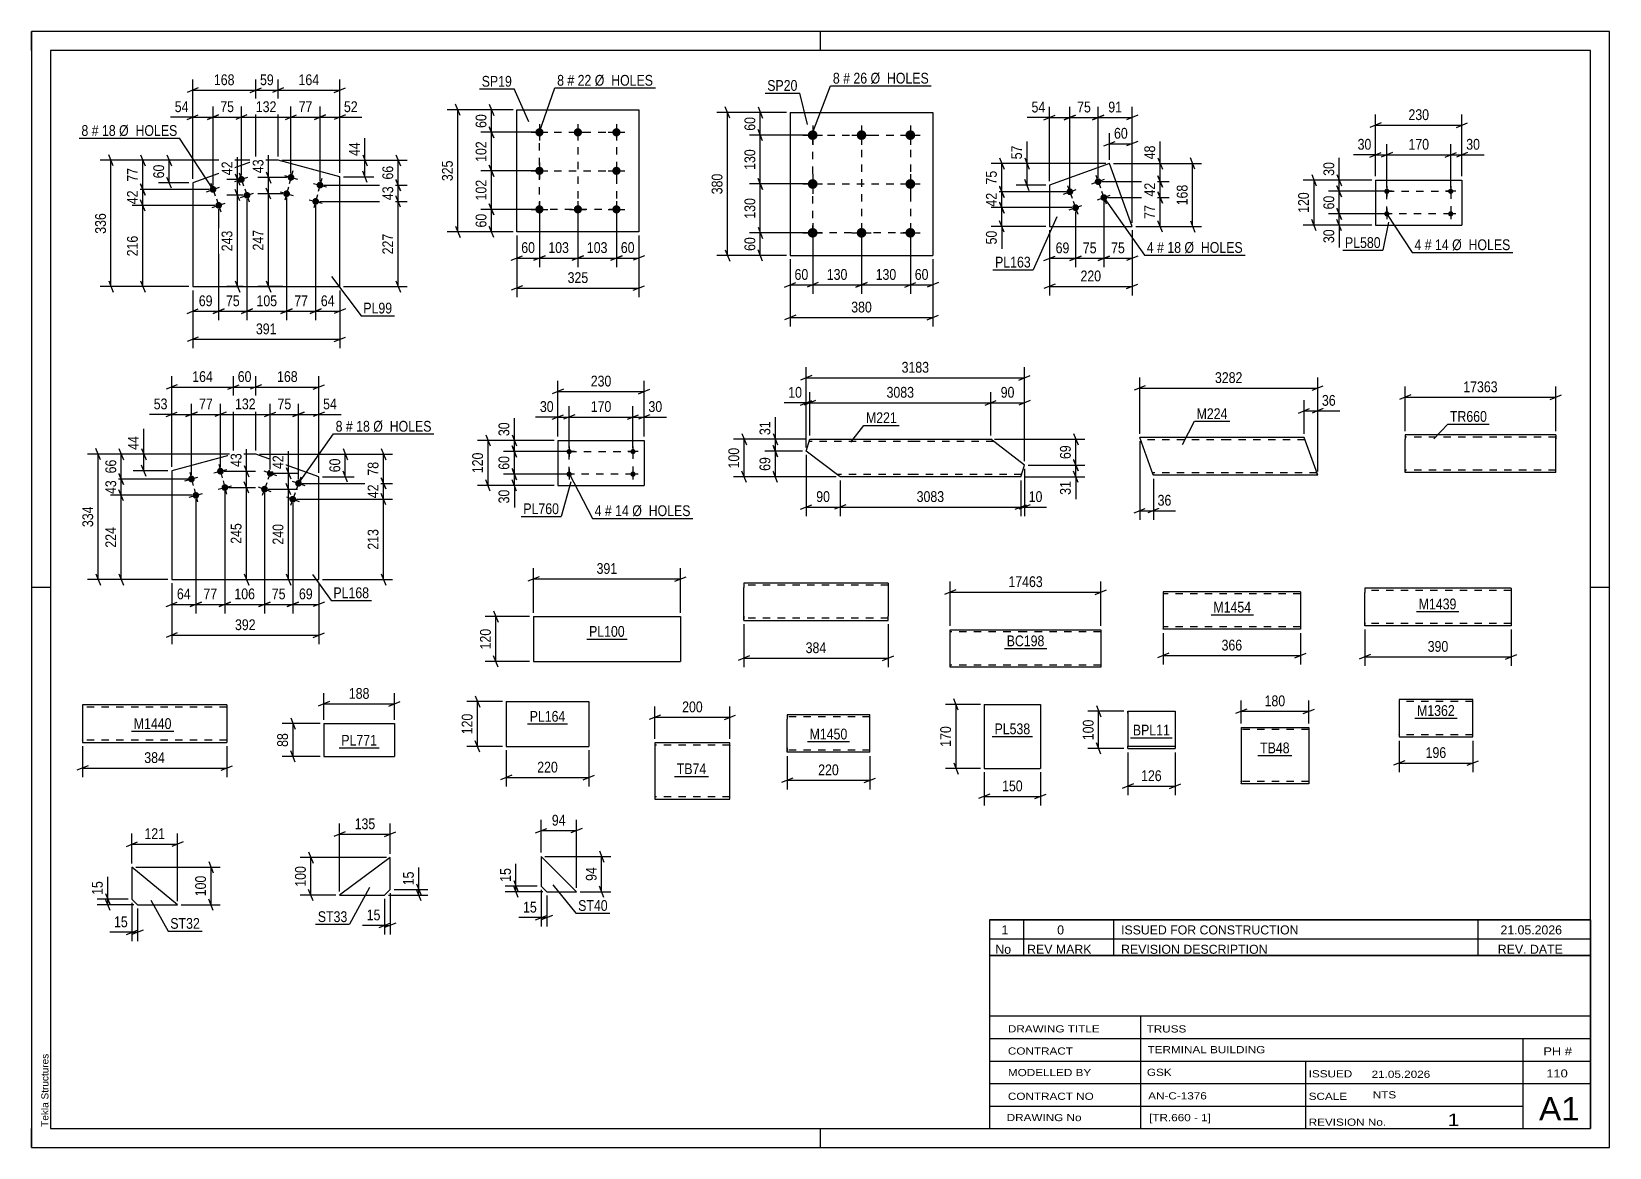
# Model space of a CAD drawing. Header units: millimetres. Extents: x 0 to 420, y 0 to 297.
import ezdxf

# ---------------------------------------------------------------- set-up
doc = ezdxf.new("R2010")
doc.units = ezdxf.units.MM
doc.linetypes.add('DXK_LINE_DOT2', pattern=[3.9198, 1.9599, -1.9599])
doc.styles.add('Arial', font='ARIAL.TTF', dxfattribs={"height": 0.2})
doc.styles.add('Arial Narrow', font='ARIALN.TTF', dxfattribs={"height": 0.2})

# ---------------------------------------------------------------- blocks, each defined once
blk = doc.blocks.new('Unknown-122570729-1133')
at = {"color": 5, "linetype": 'Continuous'}
for p, q in [((420, 297), (0, 297)), ((0, 297), (0, 0)), ((0, 292), (0, 297)), ((210, 292), (210, 297)), ((420, 0), (420, 297)), ((415, 292), (5, 292)), ((5, 292), (5, 5)), ((415, 5), (415, 292)), ((5, 149), (0, 149)), ((420, 149), (415, 149)), ((0, 0), (0, 5)), ((5, 5), (415, 5)), ((210, 0), (210, 5)), ((0, 0), (420, 0))]:
    blk.add_line(p, q, dxfattribs=at)
at = {"color": 174, "linetype": 'Continuous', "style": 'Arial'}
blk.add_text('Tekla Structures', height=1.9102, rotation=90, dxfattribs=at).set_placement((4.5, 5.5))
blk = doc.blocks.new('Part-122570729-11639 - 11638')
at = {"color": 2, "linetype": 'Continuous'}
for p, q in [((126.34, 118.71), (126.34, 106.71)), ((126.34, 118.71), (148.35, 118.71)), ((148.35, 118.71), (148.35, 106.71)), ((126.34, 106.71), (148.35, 106.71))]:
    blk.add_line(p, q, dxfattribs=at)
blk = doc.blocks.new('Part-122570729-15134 - 15133')
at = {"color": 2, "linetype": 'Continuous'}
for p, q in [((206.21, 185.33), (207.19, 188.48)), ((215.2, 178.48), (206.21, 185.33)), ((207.19, 188.48), (235.2, 188.48)), ((235.3, 188.48), (255.3, 188.48)), ((264.29, 181.62), (255.3, 188.48)), ((263.31, 178.48), (264.29, 181.62)), ((235.2, 178.48), (215.2, 178.48)), ((263.31, 178.48), (235.3, 178.48))]:
    blk.add_line(p, q, dxfattribs=at)
at = {"color": 7, "linetype": 'DXK_LINE_DOT2'}
for p, q in [((235.2, 187.88), (207, 187.88)), ((256.09, 187.88), (235.3, 187.88)), ((235.2, 179.08), (214.41, 179.08)), ((263.5, 179.08), (235.3, 179.08))]:
    blk.add_line(p, q, dxfattribs=at)
blk = doc.blocks.new('Part-122570729-15142 - 15141')
at = {"color": 2, "linetype": 'Continuous'}
for p, q in [((318.6, 188.94), (294.96, 188.94)), ((298.57, 179.03), (294.96, 188.94)), ((338.7, 188.94), (318.7, 188.94)), ((341.91, 180.14), (338.7, 188.94)), ((298.6, 178.94), (298.57, 179.03)), ((318.6, 178.94), (298.6, 178.94)), ((342.34, 178.94), (318.7, 178.94)), ((342.34, 178.94), (341.91, 180.14))]:
    blk.add_line(p, q, dxfattribs=at)
at = {"color": 7, "linetype": 'DXK_LINE_DOT2'}
for p, q in [((318.6, 188.34), (295.18, 188.34)), ((338.92, 188.34), (318.7, 188.34)), ((318.6, 179.54), (298.39, 179.54)), ((298.48, 179.29), (298.6, 178.94)), ((342.13, 179.54), (318.7, 179.54)), ((342.31, 179.03), (342.22, 179.29)), ((342.34, 178.94), (342.31, 179.03))]:
    blk.add_line(p, q, dxfattribs=at)
blk = doc.blocks.new('Part-122570729-11649 - 11648')
at = {"color": 2, "linetype": 'Continuous'}
for p, q in [((321.95, 111.81), (321.95, 96.9)), ((321.95, 111.81), (339.95, 111.81)), ((339.95, 111.81), (339.95, 96.81)), ((321.95, 96.81), (321.95, 96.9)), ((339.95, 96.81), (321.95, 96.81))]:
    blk.add_line(p, q, dxfattribs=at)
at = {"color": 7, "linetype": 'DXK_LINE_DOT2'}
for p, q in [((339.95, 111.21), (321.95, 111.21)), ((321.95, 97.41), (321.95, 97.46)), ((339.95, 97.41), (321.95, 97.41)), ((339.95, 97.41), (339.95, 97.46))]:
    blk.add_line(p, q, dxfattribs=at)
blk = doc.blocks.new('Part-122570729-11601 - 11600')
at = {"color": 2, "linetype": 'Continuous'}
for p, q in [((365.62, 189.67), (365.62, 188.47)), ((385.62, 189.67), (365.62, 189.67)), ((405.72, 189.67), (385.72, 189.67)), ((405.72, 189.67), (405.72, 189.58)), ((405.72, 189.58), (405.72, 188.47)), ((365.62, 180.41), (365.62, 188.47)), ((405.72, 179.67), (405.72, 188.47)), ((365.62, 179.76), (365.62, 180.41)), ((365.62, 179.67), (365.62, 179.76)), ((385.62, 179.67), (365.62, 179.67)), ((405.72, 179.67), (385.72, 179.67))]:
    blk.add_line(p, q, dxfattribs=at)
at = {"color": 7, "linetype": 'DXK_LINE_DOT2'}
for p, q in [((385.62, 189.07), (365.62, 189.07)), ((405.72, 189.07), (385.72, 189.07)), ((405.72, 188.47), (405.72, 189.32)), ((365.62, 180.41), (365.62, 180.02)), ((365.62, 180.27), (365.62, 180.32)), ((385.62, 180.27), (365.62, 180.27)), ((365.62, 179.67), (365.62, 179.67)), ((405.72, 180.27), (385.72, 180.27)), ((405.72, 180.27), (405.72, 180.32))]:
    blk.add_line(p, q, dxfattribs=at)
blk = doc.blocks.new('Part-122570729-11658 - 11657')
at = {"color": 2, "linetype": 'Continuous'}
for p, q in [((26.73, 74.59), (26.73, 66.09)), ((38.82, 64.59), (26.73, 74.59)), ((26.73, 66.09), (28.23, 64.59)), ((28.23, 64.59), (38.82, 64.59))]:
    blk.add_line(p, q, dxfattribs=at)
blk = doc.blocks.new('Part-122570729-11618 - 11617')
at = {"color": 2, "linetype": 'Continuous'}
for p, q in [((129.18, 243.68), (129.18, 276.18)), ((129.18, 276.18), (161.68, 276.18)), ((161.68, 276.18), (161.68, 243.68)), ((161.68, 243.68), (129.18, 243.68))]:
    blk.add_line(p, q, dxfattribs=at)
blk = doc.blocks.new('Bolt-122570729-11619 - 11617')
at = {"linetype": 'Continuous'}
for points in [[(135.18, 271.28, -1), (135.18, 269.08, -1)], [(145.43, 271.28, -1), (145.43, 269.08, -1)], [(155.68, 271.28, -1), (155.68, 269.08, -1)], [(135.18, 261.03, -1), (135.18, 258.83, -1)], [(155.68, 261.03, -1), (155.68, 258.83, -1)], [(135.18, 250.78, -1), (135.18, 248.58, -1)], [(145.43, 250.78, -1), (145.43, 248.58, -1)], [(155.68, 250.78, -1), (155.68, 248.58, -1)]]:
    blk.add_hatch(color=1, dxfattribs=at).paths.add_polyline_path(points)
at = {"color": 1, "linetype": 'Continuous'}
for p, q in [((132.98, 270.18), (137.38, 270.18)), ((135.18, 272.38), (135.18, 267.98)), ((143.23, 270.18), (147.63, 270.18)), ((145.43, 272.38), (145.43, 267.98)), ((153.48, 270.18), (157.88, 270.18)), ((155.68, 272.38), (155.68, 267.98)), ((135.18, 262.13), (135.18, 257.73)), ((155.68, 262.13), (155.68, 257.73)), ((132.98, 259.93), (137.38, 259.93)), ((153.48, 259.93), (157.88, 259.93)), ((132.98, 249.68), (137.38, 249.68)), ((135.18, 251.88), (135.18, 247.48)), ((143.23, 249.68), (147.63, 249.68)), ((145.43, 251.88), (145.43, 247.48)), ((153.48, 249.68), (157.88, 249.68)), ((155.68, 251.88), (155.68, 247.48))]:
    blk.add_line(p, q, dxfattribs=at)
blk = doc.blocks.new('Part-122570729-11629 - 11628')
at = {"color": 2, "linetype": 'Continuous'}
for p, q in [((133.58, 141.31), (133.58, 129.31)), ((133.58, 141.31), (172.71, 141.31)), ((172.71, 141.31), (172.71, 129.31)), ((133.58, 129.31), (172.71, 129.31))]:
    blk.add_line(p, q, dxfattribs=at)
blk = doc.blocks.new('Part-122570729-11668 - 11667')
at = {"color": 2, "linetype": 'Continuous'}
for p, q in [((95.49, 77.14), (81.99, 67.14)), ((95.49, 68.64), (95.49, 77.14)), ((93.99, 67.14), (95.49, 68.64)), ((81.99, 67.14), (93.99, 67.14))]:
    blk.add_line(p, q, dxfattribs=at)
blk = doc.blocks.new('Part-122570729-11678 - 11677')
at = {"color": 2, "linetype": 'Continuous'}
for p, q in [((185.91, 107.71), (165.91, 107.71)), ((165.91, 107.71), (165.91, 92.8)), ((185.91, 93.91), (185.91, 107.71)), ((165.91, 92.8), (165.91, 92.71)), ((165.91, 92.71), (185.91, 92.71)), ((185.91, 92.71), (185.91, 93.91))]:
    blk.add_line(p, q, dxfattribs=at)
at = {"color": 7, "linetype": 'DXK_LINE_DOT2'}
for p, q in [((185.91, 107.11), (165.91, 107.11)), ((185.91, 107.11), (185.91, 107.07)), ((185.91, 107.07), (185.91, 107.11)), ((185.91, 106.97), (185.91, 107.07)), ((185.91, 107.07), (185.91, 106.97)), ((165.91, 93.31), (165.91, 93.36)), ((185.91, 93.31), (165.91, 93.31)), ((185.91, 93.36), (185.91, 93.68)), ((185.91, 93.31), (185.91, 93.36))]:
    blk.add_line(p, q, dxfattribs=at)
blk = doc.blocks.new('Part-122570729-11695 - 11694')
at = {"color": 2, "linetype": 'Continuous'}
for p, q in [((201.92, 275.43), (201.92, 237.43)), ((201.92, 275.43), (239.92, 275.43)), ((239.92, 275.43), (239.92, 237.43)), ((201.92, 237.43), (239.92, 237.43))]:
    blk.add_line(p, q, dxfattribs=at)
blk = doc.blocks.new('Bolt-122570729-11696 - 11694')
at = {"linetype": 'Continuous'}
for points in [[(207.92, 270.73, -1), (207.92, 268.13, -1)], [(220.92, 270.73, -1), (220.92, 268.13, -1)], [(233.92, 270.73, -1), (233.92, 268.13, -1)], [(207.92, 257.73, -1), (207.92, 255.13, -1)], [(233.92, 257.73, -1), (233.92, 255.13, -1)], [(207.92, 244.73, -1), (207.92, 242.13, -1)], [(220.92, 244.73, -1), (220.92, 242.13, -1)], [(233.92, 244.73, -1), (233.92, 242.13, -1)]]:
    blk.add_hatch(color=1, dxfattribs=at).paths.add_polyline_path(points)
at = {"color": 1, "linetype": 'Continuous'}
for p, q in [((205.32, 269.43), (210.52, 269.43)), ((207.92, 272.03), (207.92, 266.83)), ((218.32, 269.43), (223.52, 269.43)), ((220.92, 272.03), (220.92, 266.83)), ((231.32, 269.43), (236.52, 269.43)), ((233.92, 272.03), (233.92, 266.83)), ((205.32, 256.43), (210.52, 256.43)), ((207.92, 259.03), (207.92, 253.83)), ((231.32, 256.43), (236.52, 256.43)), ((233.92, 259.03), (233.92, 253.83)), ((207.92, 246.03), (207.92, 240.83)), ((220.92, 246.03), (220.92, 240.83)), ((233.92, 246.03), (233.92, 240.83)), ((205.32, 243.43), (210.52, 243.43)), ((218.32, 243.43), (223.52, 243.43)), ((231.32, 243.43), (236.52, 243.43))]:
    blk.add_line(p, q, dxfattribs=at)
blk = doc.blocks.new('Part-122570729-11748 - 11747')
at = {"color": 2, "linetype": 'Continuous'}
for p, q in [((383.61, 119.25), (364.01, 119.25)), ((364.01, 119.25), (364.01, 109.34)), ((383.61, 109.25), (383.61, 119.25)), ((364.01, 109.34), (364.01, 109.25)), ((364.01, 109.25), (383.61, 109.25))]:
    blk.add_line(p, q, dxfattribs=at)
at = {"color": 7, "linetype": 'DXK_LINE_DOT2'}
for p, q in [((383.61, 118.65), (364.01, 118.65)), ((364.01, 109.85), (364.01, 109.89)), ((383.61, 109.85), (364.01, 109.85)), ((383.61, 109.85), (383.61, 109.89))]:
    blk.add_line(p, q, dxfattribs=at)
blk = doc.blocks.new('Part-122570729-11755 - 11754')
at = {"color": 2, "linetype": 'Continuous'}
for p, q in [((357.75, 257.48), (357.75, 245.48)), ((357.75, 257.48), (380.75, 257.48)), ((380.75, 257.48), (380.75, 245.48)), ((357.75, 245.48), (380.75, 245.48))]:
    blk.add_line(p, q, dxfattribs=at)
blk = doc.blocks.new('Bolt-122570729-11756 - 11754')
at = {"linetype": 'Continuous'}
for points in [[(360.75, 253.78, -1), (360.75, 255.18, -1)], [(377.75, 253.78, -1), (377.75, 255.18, -1)], [(360.75, 247.78, -1), (360.75, 249.18, -1)], [(377.75, 247.78, -1), (377.75, 249.18, -1)]]:
    blk.add_hatch(color=1, dxfattribs=at).paths.add_polyline_path(points)
at = {"color": 1, "linetype": 'Continuous'}
for p, q in [((362.15, 254.48), (359.35, 254.48)), ((360.75, 255.88), (360.75, 253.08)), ((379.15, 254.48), (376.35, 254.48)), ((377.75, 255.88), (377.75, 253.08)), ((362.15, 248.48), (359.35, 248.48)), ((360.75, 249.88), (360.75, 247.08)), ((379.15, 248.48), (376.35, 248.48)), ((377.75, 249.88), (377.75, 247.08))]:
    blk.add_line(p, q, dxfattribs=at)
blk = doc.blocks.new('Part-122570729-11763 - 11762')
at = {"color": 2, "linetype": 'Continuous'}
for p, q in [((51.95, 117.82), (13.55, 117.82)), ((13.55, 117.82), (13.55, 107.91)), ((51.95, 117.82), (51.95, 107.82)), ((13.55, 107.91), (13.55, 107.82)), ((13.55, 107.82), (51.95, 107.82))]:
    blk.add_line(p, q, dxfattribs=at)
at = {"color": 7, "linetype": 'DXK_LINE_DOT2'}
for p, q in [((51.95, 117.22), (13.55, 117.22)), ((13.55, 108.42), (13.55, 108.46)), ((51.95, 108.42), (13.55, 108.42)), ((51.95, 108.42), (51.95, 108.46))]:
    blk.add_line(p, q, dxfattribs=at)
blk = doc.blocks.new('Part-122570729-11783 - 11782')
at = {"color": 2, "linetype": 'Continuous'}
for p, q in [((201.13, 115.17), (201.13, 113.97)), ((223.13, 115.17), (201.13, 115.17)), ((201.13, 106.37), (201.13, 113.97)), ((223.13, 115.08), (223.13, 115.17)), ((223.13, 105.17), (223.13, 115.08)), ((201.13, 105.26), (201.13, 106.37)), ((201.13, 105.17), (201.13, 105.26)), ((223.13, 105.17), (201.13, 105.17))]:
    blk.add_line(p, q, dxfattribs=at)
at = {"color": 7, "linetype": 'DXK_LINE_DOT2'}
for p, q in [((223.13, 114.57), (201.13, 114.57)), ((201.13, 106.37), (201.13, 105.52)), ((201.13, 105.77), (201.13, 105.81)), ((223.13, 105.77), (201.13, 105.77)), ((201.13, 105.17), (201.13, 105.17)), ((223.13, 105.81), (223.13, 105.91)), ((223.13, 105.77), (223.13, 105.81))]:
    blk.add_line(p, q, dxfattribs=at)
blk = doc.blocks.new('Part-122570729-11795 - 11794')
at = {"color": 2, "linetype": 'Continuous'}
for p, q in [((337.8, 147.92), (301.2, 147.92)), ((301.2, 147.92), (301.2, 138.01)), ((337.8, 147.92), (337.8, 137.92)), ((301.2, 137.92), (301.2, 138.01)), ((337.8, 137.92), (301.2, 137.92))]:
    blk.add_line(p, q, dxfattribs=at)
at = {"color": 7, "linetype": 'DXK_LINE_DOT2'}
for p, q in [((337.8, 147.32), (301.2, 147.32)), ((337.8, 147.83), (337.8, 147.92)), ((301.2, 138.52), (301.2, 138.57)), ((337.8, 138.52), (301.2, 138.52)), ((337.8, 138.52), (337.8, 138.57))]:
    blk.add_line(p, q, dxfattribs=at)
blk = doc.blocks.new('Part-122570729-11802 - 11801')
at = {"color": 2, "linetype": 'Continuous'}
for p, q in [((140.09, 188.2), (140.09, 176.2)), ((140.09, 188.2), (163.09, 188.2)), ((163.09, 188.2), (163.09, 176.2)), ((140.09, 176.2), (163.09, 176.2))]:
    blk.add_line(p, q, dxfattribs=at)
blk = doc.blocks.new('Bolt-122570729-11803 - 11801')
at = {"linetype": 'Continuous'}
for points in [[(143.09, 184.5, -1), (143.09, 185.9, -1)], [(160.09, 184.5, -1), (160.09, 185.9, -1)], [(143.09, 178.5, -1), (143.09, 179.9, -1)], [(160.09, 178.5, -1), (160.09, 179.9, -1)]]:
    blk.add_hatch(color=1, dxfattribs=at).paths.add_polyline_path(points)
at = {"color": 1, "linetype": 'Continuous'}
for p, q in [((144.49, 185.2), (141.69, 185.2)), ((143.09, 186.6), (143.09, 183.8)), ((161.49, 185.2), (158.69, 185.2)), ((160.09, 186.6), (160.09, 183.8)), ((143.09, 180.6), (143.09, 177.8)), ((160.09, 180.6), (160.09, 177.8)), ((144.49, 179.2), (141.69, 179.2)), ((161.49, 179.2), (158.69, 179.2))]:
    blk.add_line(p, q, dxfattribs=at)
blk = doc.blocks.new('Part-122570729-11814 - 11813')
at = {"color": 2, "linetype": 'Continuous'}
for p, q in [((354.88, 148.87), (354.88, 147.67)), ((393.87, 148.87), (354.88, 148.87)), ((354.88, 139.61), (354.88, 147.67)), ((393.87, 148.77), (393.87, 148.87)), ((393.87, 148.77), (393.87, 147.67)), ((393.87, 147.67), (393.87, 138.87)), ((354.88, 138.96), (354.88, 139.61)), ((354.88, 138.87), (354.88, 138.96)), ((393.87, 138.87), (354.88, 138.87))]:
    blk.add_line(p, q, dxfattribs=at)
at = {"color": 7, "linetype": 'DXK_LINE_DOT2'}
for p, q in [((393.87, 148.27), (354.88, 148.27)), ((393.87, 148.51), (393.87, 147.67)), ((354.88, 139.61), (354.88, 139.22)), ((354.88, 139.47), (354.88, 139.51)), ((393.87, 139.47), (354.88, 139.47)), ((354.88, 138.87), (354.88, 138.87)), ((393.87, 139.51), (393.87, 139.61)), ((393.87, 139.47), (393.87, 139.51)), ((393.87, 139.47), (393.87, 139.51))]:
    blk.add_line(p, q, dxfattribs=at)
blk = doc.blocks.new('Part-122570729-11844 - 11843')
at = {"color": 2, "linetype": 'Continuous'}
for p, q in [((77.8, 112.84), (77.8, 104.04)), ((77.8, 112.84), (96.61, 112.84)), ((96.61, 112.84), (96.61, 104.04)), ((77.8, 104.04), (96.61, 104.04))]:
    blk.add_line(p, q, dxfattribs=at)
blk = doc.blocks.new('Part-122570729-11851 - 11850')
at = {"color": 2, "linetype": 'Continuous'}
for p, q in [((291.78, 116.16), (291.78, 106.76)), ((291.78, 116.16), (304.38, 116.16)), ((304.38, 116.16), (304.38, 116.11)), ((304.38, 116.11), (304.38, 106.76)), ((291.78, 106.76), (304.38, 106.76)), ((291.78, 106.21), (291.78, 106.76)), ((291.78, 106.16), (291.78, 106.21)), ((291.78, 106.16), (304.38, 106.16)), ((304.38, 106.76), (304.38, 106.71)), ((304.38, 106.71), (304.38, 106.21)), ((304.38, 106.16), (304.38, 106.21))]:
    blk.add_line(p, q, dxfattribs=at)
at = {"color": 7, "linetype": 'DXK_LINE_DOT2'}
for p, q in [((291.78, 115.61), (291.78, 116.11)), ((291.78, 106.16), (291.78, 106.21)), ((304.38, 106.76), (304.38, 106.16))]:
    blk.add_line(p, q, dxfattribs=at)
blk = doc.blocks.new('Part-122570729-11858 - 11857')
at = {"color": 2, "linetype": 'Continuous'}
for p, q in [((135.62, 77.46), (135.62, 69.56)), ((145.02, 68.06), (135.62, 77.46)), ((135.62, 69.56), (137.12, 68.06)), ((137.12, 68.06), (145.02, 68.06))]:
    blk.add_line(p, q, dxfattribs=at)
blk = doc.blocks.new('Part-122570729-11868 - 11867')
at = {"color": 2, "linetype": 'Continuous'}
for p, q in [((189.59, 150.23), (189.59, 149.03)), ((227.99, 150.23), (189.59, 150.23)), ((189.59, 141.43), (189.59, 149.03)), ((227.99, 150.23), (227.99, 150.14)), ((227.99, 150.14), (227.99, 141.43)), ((189.59, 140.32), (189.59, 141.43)), ((189.59, 140.23), (189.59, 140.32)), ((189.59, 140.23), (227.99, 140.23)), ((227.99, 140.23), (227.99, 141.43))]:
    blk.add_line(p, q, dxfattribs=at)
at = {"color": 7, "linetype": 'DXK_LINE_DOT2'}
for p, q in [((227.99, 149.63), (189.59, 149.63)), ((189.59, 141.43), (189.59, 140.58)), ((189.59, 140.83), (189.59, 140.88)), ((227.99, 140.83), (189.59, 140.83)), ((189.59, 140.23), (189.59, 140.23)), ((227.99, 140.88), (227.99, 141.2)), ((227.99, 140.83), (227.99, 140.88)), ((227.99, 140.83), (227.99, 140.88))]:
    blk.add_line(p, q, dxfattribs=at)
blk = doc.blocks.new('Part-122570729-11883 - 11882')
at = {"color": 2, "linetype": 'Continuous'}
for p, q in [((244.54, 136.6), (244.54, 137.8)), ((244.54, 137.8), (264.54, 137.8)), ((244.54, 129), (244.54, 136.6)), ((264.64, 137.8), (284.64, 137.8)), ((284.64, 137.8), (284.64, 127.8)), ((244.54, 127.89), (244.54, 129)), ((244.54, 127.8), (244.54, 127.89)), ((264.54, 127.8), (244.54, 127.8)), ((284.64, 127.8), (264.64, 127.8))]:
    blk.add_line(p, q, dxfattribs=at)
at = {"color": 7, "linetype": 'DXK_LINE_DOT2'}
for p, q in [((264.54, 137.2), (244.54, 137.2)), ((284.64, 137.2), (264.64, 137.2)), ((284.64, 137.71), (284.64, 137.8)), ((244.54, 128.15), (244.54, 129)), ((244.54, 128.4), (244.54, 128.45)), ((244.54, 128.4), (244.54, 128.45)), ((264.54, 128.4), (244.54, 128.4)), ((244.54, 127.8), (244.54, 127.8)), ((284.64, 128.4), (264.64, 128.4)), ((284.64, 128.4), (284.64, 128.45))]:
    blk.add_line(p, q, dxfattribs=at)
blk = doc.blocks.new('Part-122570729-11892 - 11891')
at = {"color": 2, "linetype": 'Continuous'}
for p, q in [((59.67, 262.73), (42.89, 256.78)), ((65.6, 262.73), (59.67, 262.73)), ((82.03, 258.36), (65.6, 262.73)), ((42.89, 256.78), (42.89, 229.11)), ((82.03, 229.11), (82.03, 258.36)), ((42.89, 229.11), (82.03, 229.11))]:
    blk.add_line(p, q, dxfattribs=at)
blk = doc.blocks.new('Bolt-122570729-11893 - 11891')
at = {"linetype": 'Continuous'}
for points in [[(56.69, 257.96, -1), (54.99, 257.36, -1)], [(49.15, 255.29, -1), (47.45, 254.68, -1)], [(58.19, 253.72, -1), (56.5, 253.12, -1)], [(50.65, 251.04, -1), (48.96, 250.44, -1)]]:
    blk.add_hatch(color=1, dxfattribs=at).paths.add_polyline_path(points)
at = {"color": 1, "linetype": 'Continuous'}
for p, q in [((47.7, 256.68), (48.9, 253.29)), ((54.14, 257.06), (57.54, 258.26)), ((55.24, 259.36), (56.44, 255.96)), ((46.6, 254.38), (50, 255.59)), ((49.2, 252.44), (50.41, 249.05)), ((55.65, 252.82), (59.04, 254.02)), ((56.74, 255.11), (57.95, 251.72)), ((48.11, 250.14), (51.5, 251.35))]:
    blk.add_line(p, q, dxfattribs=at)
blk = doc.blocks.new('Bolt-122570729-11894 - 11891')
at = {"linetype": 'Continuous'}
for points in [[(69.92, 257.96, -1), (68.18, 258.43, -1)], [(77.65, 255.91, -1), (75.91, 256.37, -1)], [(68.76, 253.61, -1), (67.02, 254.08, -1)], [(76.49, 251.56, -1), (74.75, 252.02, -1)]]:
    blk.add_hatch(color=1, dxfattribs=at).paths.add_polyline_path(points)
at = {"color": 1, "linetype": 'Continuous'}
for p, q in [((67.31, 258.66), (70.79, 257.73)), ((69.51, 259.93), (68.59, 256.45)), ((75.04, 256.6), (78.52, 255.67)), ((77.24, 257.88), (76.32, 254.4)), ((66.15, 254.31), (69.63, 253.38)), ((68.35, 255.58), (67.43, 252.11)), ((73.88, 252.25), (77.36, 251.33)), ((76.09, 253.53), (75.16, 250.05))]:
    blk.add_line(p, q, dxfattribs=at)
blk = doc.blocks.new('Bolt-122570729-11902 - 11900')
at = {"linetype": 'Continuous'}
for points in [[(64.38, 179.14, -1), (62.68, 179.75, -1)], [(71.91, 176.45, -1), (70.21, 177.05, -1)], [(62.86, 174.91, -1), (61.16, 175.51, -1)], [(70.39, 172.21, -1), (68.69, 172.82, -1)]]:
    blk.add_hatch(color=1, dxfattribs=at).paths.add_polyline_path(points)
at = {"color": 1, "linetype": 'Continuous'}
for p, q in [((64.14, 181.14), (62.92, 177.75)), ((62.62, 176.91), (61.4, 173.52)), ((61.83, 180.05), (65.22, 178.84)), ((69.36, 177.36), (72.75, 176.14)), ((71.67, 178.44), (70.45, 175.05)), ((60.32, 175.82), (63.7, 174.6)), ((67.85, 173.12), (71.24, 171.91)), ((70.15, 174.21), (68.93, 170.82))]:
    blk.add_line(p, q, dxfattribs=at)
blk = doc.blocks.new('Part-122570729-11901 - 11900')
at = {"color": 2, "linetype": 'Continuous'}
for p, q in [((53.72, 184.54), (37.3, 180.12)), ((59.7, 184.54), (53.72, 184.54)), ((76.48, 178.53), (59.7, 184.54)), ((37.3, 180.12), (37.3, 151.17)), ((76.48, 151.17), (76.48, 178.53)), ((37.3, 151.17), (76.48, 151.17))]:
    blk.add_line(p, q, dxfattribs=at)
blk = doc.blocks.new('Bolt-122570729-11903 - 11900')
at = {"linetype": 'Continuous'}
for points in [[(51.15, 180.22, -1), (49.41, 179.75, -1)], [(43.43, 178.14, -1), (41.69, 177.68, -1)], [(52.32, 175.88, -1), (50.58, 175.41, -1)], [(44.59, 173.8, -1), (42.86, 173.33, -1)]]:
    blk.add_hatch(color=1, dxfattribs=at).paths.add_polyline_path(points)
at = {"color": 1, "linetype": 'Continuous'}
for p, q in [((49.82, 181.73), (50.75, 178.25)), ((40.82, 177.44), (44.3, 178.38)), ((42.09, 179.65), (43.02, 176.17)), ((48.54, 179.52), (52.02, 180.45)), ((50.98, 177.38), (51.92, 173.9)), ((41.99, 173.1), (45.46, 174.03)), ((43.26, 175.3), (44.19, 171.83)), ((49.71, 175.17), (53.19, 176.11))]:
    blk.add_line(p, q, dxfattribs=at)
blk = doc.blocks.new('Part-122570729-11910 - 11909')
at = {"color": 2, "linetype": 'Continuous'}
for p, q in [((286.96, 261.87), (270.95, 256.14)), ((292.96, 245.12), (286.96, 261.87)), ((270.95, 256.14), (270.95, 245.12)), ((270.95, 245.12), (292.96, 245.12))]:
    blk.add_line(p, q, dxfattribs=at)
blk = doc.blocks.new('Bolt-122570729-11911 - 11909')
at = {"linetype": 'Continuous'}
for points in [[(284.75, 257.36, -1), (283.05, 256.76, -1)], [(277.22, 254.67, -1), (275.52, 254.06, -1)], [(286.27, 253.13, -1), (284.57, 252.52, -1)], [(278.74, 250.43, -1), (277.04, 249.82, -1)]]:
    blk.add_hatch(color=1, dxfattribs=at).paths.add_polyline_path(points)
at = {"color": 1, "linetype": 'Continuous'}
for p, q in [((282.21, 256.45), (285.6, 257.67)), ((283.29, 258.75), (284.51, 255.37)), ((274.68, 253.75), (278.06, 254.97)), ((275.76, 256.06), (276.98, 252.67)), ((283.72, 252.22), (287.11, 253.43)), ((284.81, 254.52), (286.03, 251.13)), ((276.19, 249.52), (279.58, 250.73)), ((277.28, 251.82), (278.5, 248.43))]:
    blk.add_line(p, q, dxfattribs=at)
blk = doc.blocks.new('Part-122570729-11919 - 11918')
at = {"color": 2, "linetype": 'Continuous'}
for p, q in [((253.58, 117.88), (253.58, 100.88)), ((253.58, 117.88), (268.58, 117.88)), ((268.58, 117.88), (268.58, 100.88)), ((253.58, 100.88), (268.58, 100.88))]:
    blk.add_line(p, q, dxfattribs=at)
blk = doc.blocks.new('Rectangle-122570729-14853 - 11617')
at = {"color": 1, "linetype": 'DXK_LINE_DOT2'}
blk.add_lwpolyline([(135.18, 270.18), (155.68, 270.18), (155.68, 249.68), (135.18, 249.68), (135.18, 270.18)], close=True, dxfattribs=at)
blk = doc.blocks.new('Rectangle-122570729-14884 - 11694')
at = {"color": 1, "linetype": 'DXK_LINE_DOT2'}
blk.add_lwpolyline([(207.92, 269.43), (233.92, 269.43), (233.92, 243.43), (207.92, 243.43), (207.92, 269.43)], close=True, dxfattribs=at)
blk = doc.blocks.new('Rectangle-122570729-15093 - 11754')
at = {"color": 1, "linetype": 'DXK_LINE_DOT2'}
blk.add_lwpolyline([(360.75, 254.48), (377.75, 254.48), (377.75, 248.48), (360.75, 248.48), (360.75, 254.48)], close=True, dxfattribs=at)
blk = doc.blocks.new('Rectangle-122570729-15120 - 11801')
at = {"color": 1, "linetype": 'DXK_LINE_DOT2'}
blk.add_lwpolyline([(143.09, 185.2), (160.09, 185.2), (160.09, 179.2), (143.09, 179.2), (143.09, 185.2)], close=True, dxfattribs=at)
blk = doc.blocks.new('Line-122570729-14863 - 11617')
at = {"color": 1, "linetype": 'DXK_LINE_DOT2'}
blk.add_line((135.18, 259.93), (155.68, 259.93), dxfattribs=at)
blk = doc.blocks.new('Line-122570729-14894 - 11694')
at = {"color": 1, "linetype": 'DXK_LINE_DOT2'}
blk.add_line((220.92, 269.43), (220.92, 243.43), dxfattribs=at)
blk = doc.blocks.new('Line-122570729-14870 - 11617')
at = {"color": 1, "linetype": 'DXK_LINE_DOT2'}
blk.add_line((145.43, 270.18), (145.43, 249.68), dxfattribs=at)
blk = doc.blocks.new('Line-122570729-14901 - 11694')
at = {"color": 1, "linetype": 'DXK_LINE_DOT2'}
blk.add_line((207.92, 256.43), (233.92, 256.43), dxfattribs=at)
blk = doc.blocks.new('StraightDimension-122570729-12012 - 11638')
at = {"color": 7, "linetype": 'Continuous'}
for p, q in [((125.34, 118.71), (115.86, 118.71)), ((118.11, 120.21), (119.31, 117.21)), ((118.71, 106.71), (118.71, 118.71)), ((125.34, 106.71), (115.86, 106.71)), ((119.31, 105.21), (118.11, 108.21))]:
    blk.add_line(p, q, dxfattribs=at)
at = {"color": 0}
blk.add_wipeout([(117.96, 116.05), (113.76, 116.05), (113.76, 109.37), (117.96, 109.37)], dxfattribs=at)
at = {"color": 3, "style": 'Arial Narrow'}
blk.add_text('120', height=2.863, rotation=90.0002, dxfattribs=at).set_placement((117.36, 109.97))
blk = doc.blocks.new('StraightDimension-122570729-12016 - 11638')
at = {"color": 7, "linetype": 'Continuous'}
for p, q in [((126.34, 105.71), (126.34, 96.04)), ((148.35, 105.71), (148.35, 96.04)), ((127.84, 99.04), (124.84, 97.84)), ((126.34, 98.44), (148.35, 98.44)), ((146.85, 97.84), (149.85, 99.04))]:
    blk.add_line(p, q, dxfattribs=at)
at = {"color": 0}
blk.add_wipeout([(140.69, 99.19), (140.69, 103.39), (134, 103.39), (134, 99.19)], dxfattribs=at)
at = {"color": 3, "style": 'Arial Narrow'}
blk.add_text('220', height=2.863, dxfattribs=at).set_placement((134.6, 99.79))
blk = doc.blocks.new('StraightDimension-122570729-15150 - 15133')
at = {"color": 7, "linetype": 'Continuous'}
for p, q in [((204.71, 197.6), (207.71, 198.8)), ((208.69, 198.8), (205.69, 197.6)), ((206.21, 186.33), (206.21, 201.05)), ((206.21, 198.2), (207.19, 198.2)), ((207.19, 189.48), (207.19, 201.05))]:
    blk.add_line(p, q, dxfattribs=at)
at = {"color": 0}
blk.add_wipeout([(205.68, 198.95), (205.68, 203.15), (200.82, 203.15), (200.82, 198.95)], dxfattribs=at)
at = {"color": 7, "linetype": 'Continuous'}
blk.add_line((206.21, 198.2), (200.3, 198.2), dxfattribs=at)
blk.add_line((206.21, 198.2), (200.3, 198.2), dxfattribs=at)
at = {"color": 3, "style": 'Arial Narrow'}
blk.add_text('10', height=2.863, dxfattribs=at).set_placement((201.42, 199.55))
blk = doc.blocks.new('StraightDimension-122570729-15148 - 15133')
at = {"color": 7, "linetype": 'Continuous'}
for p, q in [((253.8, 197.6), (256.8, 198.8)), ((255.3, 189.48), (255.3, 201.05)), ((255.3, 198.2), (264.29, 198.2)), ((265.79, 198.8), (262.79, 197.6)), ((264.29, 182.62), (264.29, 201.05))]:
    blk.add_line(p, q, dxfattribs=at)
at = {"color": 0}
blk.add_wipeout([(262.23, 198.95), (262.23, 203.15), (257.37, 203.15), (257.37, 198.95)], dxfattribs=at)
at = {"color": 3, "style": 'Arial Narrow'}
blk.add_text('90', height=2.863, dxfattribs=at).set_placement((257.97, 199.55))
blk = doc.blocks.new('StraightDimension-122570729-15229 - 15133')
at = {"color": 7, "linetype": 'Continuous'}
for p, q in [((206.21, 186.33), (206.21, 207.71)), ((264.29, 182.62), (264.29, 207.71)), ((207.71, 205.46), (204.71, 204.26)), ((206.21, 204.86), (264.29, 204.86)), ((262.79, 204.26), (265.79, 205.46))]:
    blk.add_line(p, q, dxfattribs=at)
at = {"color": 0}
blk.add_wipeout([(239.51, 205.61), (239.51, 209.81), (230.99, 209.81), (230.99, 205.61)], dxfattribs=at)
at = {"color": 3, "style": 'Arial Narrow'}
blk.add_text('3183', height=2.863, dxfattribs=at).set_placement((231.59, 206.21))
blk = doc.blocks.new('StraightDimension-122570729-15149 - 15133')
at = {"color": 7, "linetype": 'Continuous'}
for p, q in [((208.69, 198.8), (205.69, 197.6)), ((207.19, 189.48), (207.19, 201.05)), ((207.19, 198.2), (255.3, 198.2)), ((253.8, 197.6), (256.8, 198.8)), ((255.3, 189.48), (255.3, 201.05))]:
    blk.add_line(p, q, dxfattribs=at)
at = {"color": 0}
blk.add_wipeout([(235.5, 198.95), (235.5, 203.15), (226.99, 203.15), (226.99, 198.95)], dxfattribs=at)
at = {"color": 3, "style": 'Arial Narrow'}
blk.add_text('3083', height=2.863, dxfattribs=at).set_placement((227.59, 199.55))
blk = doc.blocks.new('StraightDimension-122570729-15258 - 15133')
at = {"color": 7, "linetype": 'Continuous'}
for p, q in [((264.29, 180.62), (264.29, 168.05)), ((263.31, 177.48), (263.31, 168.05)), ((261.81, 169.85), (264.81, 171.05)), ((265.79, 171.05), (262.79, 169.85)), ((263.31, 170.45), (264.29, 170.45))]:
    blk.add_line(p, q, dxfattribs=at)
at = {"color": 0}
blk.add_wipeout([(269.68, 171.2), (269.68, 175.4), (264.82, 175.4), (264.82, 171.2)], dxfattribs=at)
at = {"color": 7, "linetype": 'Continuous'}
blk.add_line((264.29, 170.45), (270.2, 170.45), dxfattribs=at)
blk.add_line((264.29, 170.45), (270.2, 170.45), dxfattribs=at)
at = {"color": 3, "style": 'Arial Narrow'}
blk.add_text('10', height=2.863, dxfattribs=at).set_placement((265.42, 171.8))
blk = doc.blocks.new('StraightDimension-122570729-15259 - 15133')
at = {"color": 7, "linetype": 'Continuous'}
for p, q in [((215.2, 177.48), (215.2, 168.05)), ((263.31, 177.48), (263.31, 168.05)), ((216.7, 171.05), (213.7, 169.85)), ((215.2, 170.45), (263.31, 170.45)), ((261.81, 169.85), (264.81, 171.05))]:
    blk.add_line(p, q, dxfattribs=at)
at = {"color": 0}
blk.add_wipeout([(243.51, 171.2), (243.51, 175.4), (235, 175.4), (235, 171.2)], dxfattribs=at)
at = {"color": 3, "style": 'Arial Narrow'}
blk.add_text('3083', height=2.863, dxfattribs=at).set_placement((235.6, 171.8))
blk = doc.blocks.new('StraightDimension-122570729-15260 - 15133')
at = {"color": 7, "linetype": 'Continuous'}
for p, q in [((206.21, 184.33), (206.21, 168.05)), ((215.2, 177.48), (215.2, 168.05)), ((204.71, 169.85), (207.71, 171.05)), ((206.21, 170.45), (215.2, 170.45)), ((216.7, 171.05), (213.7, 169.85))]:
    blk.add_line(p, q, dxfattribs=at)
at = {"color": 0}
blk.add_wipeout([(213.13, 171.2), (213.13, 175.4), (208.27, 175.4), (208.27, 171.2)], dxfattribs=at)
at = {"color": 3, "style": 'Arial Narrow'}
blk.add_text('90', height=2.863, dxfattribs=at).set_placement((208.87, 171.8))
blk = doc.blocks.new('StraightDimension-122570729-15337 - 15133')
at = {"color": 7, "linetype": 'Continuous'}
for p, q in [((197.39, 189.98), (198.59, 186.98)), ((206.19, 188.48), (195.14, 188.48)), ((205.21, 185.33), (195.14, 185.33)), ((198.59, 183.83), (197.39, 186.83)), ((197.99, 185.33), (197.99, 188.48))]:
    blk.add_line(p, q, dxfattribs=at)
at = {"color": 0}
blk.add_wipeout([(197.24, 193.86), (193.04, 193.86), (193.04, 189), (197.24, 189)], dxfattribs=at)
at = {"color": 7, "linetype": 'Continuous'}
blk.add_line((197.99, 188.48), (197.99, 194.38), dxfattribs=at)
blk.add_line((197.99, 188.48), (197.99, 194.38), dxfattribs=at)
at = {"color": 3, "style": 'Arial Narrow'}
blk.add_text('31', height=2.863, rotation=90.0002, dxfattribs=at).set_placement((196.64, 189.6))
blk = doc.blocks.new('StraightDimension-122570729-15419 - 15133')
at = {"color": 7, "linetype": 'Continuous'}
for p, q in [((265.29, 181.62), (280.36, 181.62)), ((277.36, 183.12), (278.56, 180.12)), ((277.96, 178.48), (277.96, 181.62)), ((264.31, 178.48), (280.36, 178.48)), ((278.56, 176.98), (277.36, 179.98))]:
    blk.add_line(p, q, dxfattribs=at)
at = {"color": 0}
blk.add_wipeout([(277.21, 177.95), (273.01, 177.95), (273.01, 173.09), (277.21, 173.09)], dxfattribs=at)
at = {"color": 7, "linetype": 'Continuous'}
blk.add_line((277.96, 178.48), (277.96, 172.57), dxfattribs=at)
blk.add_line((277.96, 178.48), (277.96, 172.57), dxfattribs=at)
at = {"color": 3, "style": 'Arial Narrow'}
blk.add_text('31', height=2.863, rotation=90.0002, dxfattribs=at).set_placement((276.61, 173.69))
blk = doc.blocks.new('StraightDimension-122570729-15338 - 15133')
at = {"color": 7, "linetype": 'Continuous'}
for p, q in [((205.21, 185.33), (195.14, 185.33)), ((197.39, 186.83), (198.59, 183.83)), ((197.99, 178.48), (197.99, 185.33)), ((214.2, 178.48), (195.14, 178.48)), ((198.59, 176.98), (197.39, 179.98))]:
    blk.add_line(p, q, dxfattribs=at)
at = {"color": 0}
blk.add_wipeout([(197.24, 184.33), (193.04, 184.33), (193.04, 179.47), (197.24, 179.47)], dxfattribs=at)
at = {"color": 3, "style": 'Arial Narrow'}
blk.add_text('69', height=2.863, rotation=90.0002, dxfattribs=at).set_placement((196.64, 180.07))
blk = doc.blocks.new('StraightDimension-122570729-15386 - 15133')
at = {"color": 7, "linetype": 'Continuous'}
for p, q in [((189.09, 189.98), (190.29, 186.98)), ((206.19, 188.48), (186.84, 188.48)), ((189.69, 178.48), (189.69, 188.48)), ((214.2, 178.48), (186.84, 178.48)), ((190.29, 176.98), (189.09, 179.98))]:
    blk.add_line(p, q, dxfattribs=at)
at = {"color": 0}
blk.add_wipeout([(188.94, 186.82), (184.74, 186.82), (184.74, 180.13), (188.94, 180.13)], dxfattribs=at)
at = {"color": 3, "style": 'Arial Narrow'}
blk.add_text('100', height=2.863, rotation=90.0002, dxfattribs=at).set_placement((188.34, 180.73))
blk = doc.blocks.new('StraightDimension-122570729-15418 - 15133')
at = {"color": 7, "linetype": 'Continuous'}
for p, q in [((277.36, 189.98), (278.56, 186.98)), ((256.3, 188.48), (280.36, 188.48)), ((277.96, 181.62), (277.96, 188.48)), ((265.29, 181.62), (280.36, 181.62)), ((278.56, 180.12), (277.36, 183.12))]:
    blk.add_line(p, q, dxfattribs=at)
at = {"color": 0}
blk.add_wipeout([(277.21, 187.48), (273.01, 187.48), (273.01, 182.62), (277.21, 182.62)], dxfattribs=at)
at = {"color": 3, "style": 'Arial Narrow'}
blk.add_text('69', height=2.863, rotation=90.0002, dxfattribs=at).set_placement((276.61, 183.22))
blk = doc.blocks.new('StraightDimension-122570729-15511 - 15141')
at = {"color": 7, "linetype": 'Continuous'}
for p, q in [((296.46, 202.71), (293.46, 201.51)), ((294.96, 189.94), (294.96, 204.96)), ((294.96, 202.11), (342.34, 202.11)), ((340.84, 201.51), (343.84, 202.71)), ((342.34, 179.94), (342.34, 204.96))]:
    blk.add_line(p, q, dxfattribs=at)
at = {"color": 0}
blk.add_wipeout([(322.91, 202.86), (322.91, 207.06), (314.4, 207.06), (314.4, 202.86)], dxfattribs=at)
at = {"color": 3, "style": 'Arial Narrow'}
blk.add_text('3282', height=2.863, dxfattribs=at).set_placement((315, 203.46))
blk = doc.blocks.new('StraightDimension-122570729-15522 - 15141')
at = {"color": 7, "linetype": 'Continuous'}
for p, q in [((338.7, 189.94), (338.7, 198.91)), ((342.34, 179.94), (342.34, 198.91)), ((337.2, 195.46), (340.2, 196.66)), ((338.7, 196.06), (342.34, 196.06)), ((343.84, 196.66), (340.84, 195.46))]:
    blk.add_line(p, q, dxfattribs=at)
at = {"color": 0}
blk.add_wipeout([(347.72, 196.81), (347.72, 201.01), (342.87, 201.01), (342.87, 196.81)], dxfattribs=at)
at = {"color": 7, "linetype": 'Continuous'}
blk.add_line((342.34, 196.06), (348.25, 196.06), dxfattribs=at)
blk.add_line((342.34, 196.06), (348.25, 196.06), dxfattribs=at)
at = {"color": 3, "style": 'Arial Narrow'}
blk.add_text('36', height=2.863, dxfattribs=at).set_placement((343.47, 197.41))
blk = doc.blocks.new('StraightDimension-122570729-15547 - 15141')
at = {"color": 7, "linetype": 'Continuous'}
for p, q in [((294.96, 187.94), (294.96, 167.07)), ((298.6, 177.94), (298.6, 167.07)), ((293.46, 168.87), (296.46, 170.07)), ((294.96, 169.47), (298.6, 169.47)), ((300.1, 170.07), (297.1, 168.87))]:
    blk.add_line(p, q, dxfattribs=at)
at = {"color": 0}
blk.add_wipeout([(303.99, 170.22), (303.99, 174.42), (299.13, 174.42), (299.13, 170.22)], dxfattribs=at)
at = {"color": 7, "linetype": 'Continuous'}
blk.add_line((298.6, 169.47), (304.51, 169.47), dxfattribs=at)
blk.add_line((298.6, 169.47), (304.51, 169.47), dxfattribs=at)
at = {"color": 3, "style": 'Arial Narrow'}
blk.add_text('36', height=2.863, dxfattribs=at).set_placement((299.73, 170.82))
blk = doc.blocks.new('StraightDimension-122570729-12020 - 11648')
at = {"color": 7, "linetype": 'Continuous'}
for p, q in [((321.95, 112.81), (321.95, 118.93)), ((339.95, 112.81), (339.95, 118.93)), ((323.45, 116.68), (320.45, 115.48)), ((321.95, 116.08), (339.95, 116.08)), ((338.45, 115.48), (341.45, 116.68))]:
    blk.add_line(p, q, dxfattribs=at)
at = {"color": 0}
blk.add_wipeout([(334.29, 116.83), (334.29, 121.03), (327.61, 121.03), (327.61, 116.83)], dxfattribs=at)
at = {"color": 3, "style": 'Arial Narrow'}
blk.add_text('180', height=2.863, dxfattribs=at).set_placement((328.21, 117.43))
blk = doc.blocks.new('StraightDimension-122570729-11960 - 11600')
at = {"color": 7, "linetype": 'Continuous'}
for p, q in [((365.62, 190.67), (365.62, 202.52)), ((405.72, 190.67), (405.72, 202.52)), ((367.12, 200.27), (364.12, 199.07)), ((365.62, 199.67), (405.72, 199.67)), ((404.22, 199.07), (407.22, 200.27))]:
    blk.add_line(p, q, dxfattribs=at)
at = {"color": 0}
blk.add_wipeout([(390.84, 200.42), (390.84, 204.62), (380.5, 204.62), (380.5, 200.42)], dxfattribs=at)
at = {"color": 3, "style": 'Arial Narrow'}
blk.add_text('17363', height=2.863, dxfattribs=at).set_placement((381.1, 201.02))
blk = doc.blocks.new('StraightDimension-122570729-12024 - 11657')
at = {"color": 7, "linetype": 'Continuous'}
for p, q in [((26.73, 65.09), (26.73, 54.87)), ((28.23, 63.59), (28.23, 54.87)), ((25.23, 56.67), (28.23, 57.87)), ((29.73, 57.87), (26.73, 56.67)), ((26.73, 57.27), (28.23, 57.27))]:
    blk.add_line(p, q, dxfattribs=at)
at = {"color": 0}
blk.add_wipeout([(26.21, 58.02), (26.21, 62.22), (21.35, 62.22), (21.35, 58.02)], dxfattribs=at)
at = {"color": 7, "linetype": 'Continuous'}
blk.add_line((26.73, 57.27), (20.83, 57.27), dxfattribs=at)
blk.add_line((26.73, 57.27), (20.83, 57.27), dxfattribs=at)
at = {"color": 3, "style": 'Arial Narrow'}
blk.add_text('15', height=2.863, dxfattribs=at).set_placement((21.95, 58.62))
blk = doc.blocks.new('StraightDimension-122570729-12032 - 11657')
at = {"color": 7, "linetype": 'Continuous'}
for p, q in [((19.69, 67.59), (20.89, 64.59)), ((25.73, 66.09), (17.44, 66.09)), ((27.23, 64.59), (17.44, 64.59)), ((20.89, 63.09), (19.69, 66.09)), ((20.29, 64.59), (20.29, 66.09))]:
    blk.add_line(p, q, dxfattribs=at)
at = {"color": 0}
blk.add_wipeout([(19.54, 71.47), (15.34, 71.47), (15.34, 66.61), (19.54, 66.61)], dxfattribs=at)
at = {"color": 7, "linetype": 'Continuous'}
blk.add_line((20.29, 66.09), (20.29, 72), dxfattribs=at)
blk.add_line((20.29, 66.09), (20.29, 72), dxfattribs=at)
at = {"color": 3, "style": 'Arial Narrow'}
blk.add_text('15', height=2.863, rotation=90.0002, dxfattribs=at).set_placement((18.94, 67.21))
blk = doc.blocks.new('StraightDimension-122570729-12028 - 11657')
at = {"color": 7, "linetype": 'Continuous'}
for p, q in [((25.23, 80.13), (28.23, 81.33)), ((26.73, 75.59), (26.73, 83.58)), ((26.73, 80.73), (38.82, 80.73)), ((40.32, 81.33), (37.32, 80.13)), ((38.82, 65.59), (38.82, 83.58))]:
    blk.add_line(p, q, dxfattribs=at)
at = {"color": 0}
blk.add_wipeout([(36.12, 81.48), (36.12, 85.68), (29.44, 85.68), (29.44, 81.48)], dxfattribs=at)
at = {"color": 3, "style": 'Arial Narrow'}
blk.add_text('121', height=2.863, dxfattribs=at).set_placement((30.04, 82.08))
blk = doc.blocks.new('StraightDimension-122570729-12036 - 11657')
at = {"color": 7, "linetype": 'Continuous'}
for p, q in [((47.17, 76.09), (48.37, 73.09)), ((27.73, 74.59), (50.17, 74.59)), ((47.77, 64.59), (47.77, 74.59)), ((39.82, 64.59), (50.17, 64.59)), ((48.37, 63.09), (47.17, 66.09))]:
    blk.add_line(p, q, dxfattribs=at)
at = {"color": 0}
blk.add_wipeout([(47.02, 72.93), (42.82, 72.93), (42.82, 66.25), (47.02, 66.25)], dxfattribs=at)
at = {"color": 3, "style": 'Arial Narrow'}
blk.add_text('100', height=2.863, rotation=90.0002, dxfattribs=at).set_placement((46.42, 66.85))
blk = doc.blocks.new('StraightDimension-122570729-11964 - 11617')
at = {"color": 7, "linetype": 'Continuous'}
for p, q in [((121.82, 277.68), (123.02, 274.68)), ((128.18, 276.18), (119.57, 276.18)), ((122.42, 270.18), (122.42, 276.18)), ((134.18, 270.18), (119.57, 270.18)), ((123.02, 268.68), (121.82, 271.68))]:
    blk.add_line(p, q, dxfattribs=at)
at = {"color": 0}
blk.add_wipeout([(121.67, 275.61), (117.47, 275.61), (117.47, 270.75), (121.67, 270.75)], dxfattribs=at)
at = {"color": 3, "style": 'Arial Narrow'}
blk.add_text('60', height=2.863, rotation=90.0002, dxfattribs=at).set_placement((121.07, 271.35))
blk = doc.blocks.new('StraightDimension-122570729-11965 - 11617')
at = {"color": 7, "linetype": 'Continuous'}
for p, q in [((134.18, 270.18), (119.57, 270.18)), ((121.82, 271.68), (123.02, 268.68)), ((122.42, 259.93), (122.42, 270.18)), ((123.02, 258.43), (121.82, 261.43)), ((134.18, 259.93), (119.57, 259.93))]:
    blk.add_line(p, q, dxfattribs=at)
at = {"color": 0}
blk.add_wipeout([(121.67, 268.4), (117.47, 268.4), (117.47, 261.71), (121.67, 261.71)], dxfattribs=at)
at = {"color": 3, "style": 'Arial Narrow'}
blk.add_text('102', height=2.863, rotation=90.0002, dxfattribs=at).set_placement((121.07, 262.31))
blk = doc.blocks.new('StraightDimension-122570729-11966 - 11617')
at = {"color": 7, "linetype": 'Continuous'}
for p, q in [((121.82, 261.43), (123.02, 258.43)), ((134.18, 259.93), (119.57, 259.93)), ((122.42, 249.68), (122.42, 259.93)), ((134.18, 249.68), (119.57, 249.68)), ((123.02, 248.18), (121.82, 251.18))]:
    blk.add_line(p, q, dxfattribs=at)
at = {"color": 0}
blk.add_wipeout([(121.67, 258.15), (117.47, 258.15), (117.47, 251.46), (121.67, 251.46)], dxfattribs=at)
at = {"color": 3, "style": 'Arial Narrow'}
blk.add_text('102', height=2.863, rotation=90.0002, dxfattribs=at).set_placement((121.07, 252.06))
blk = doc.blocks.new('StraightDimension-122570729-11967 - 11617')
at = {"color": 7, "linetype": 'Continuous'}
for p, q in [((134.18, 249.68), (119.57, 249.68)), ((121.82, 251.18), (123.02, 248.18)), ((122.42, 243.68), (122.42, 249.68)), ((128.18, 243.68), (119.57, 243.68)), ((123.02, 242.18), (121.82, 245.18))]:
    blk.add_line(p, q, dxfattribs=at)
at = {"color": 0}
blk.add_wipeout([(121.67, 249.11), (117.47, 249.11), (117.47, 244.25), (121.67, 244.25)], dxfattribs=at)
at = {"color": 3, "style": 'Arial Narrow'}
blk.add_text('60', height=2.863, rotation=90.0002, dxfattribs=at).set_placement((121.07, 244.85))
blk = doc.blocks.new('StraightDimension-122570729-11980 - 11617')
at = {"color": 7, "linetype": 'Continuous'}
for p, q in [((114.06, 274.68), (112.86, 277.68)), ((128.18, 276.18), (110.61, 276.18)), ((113.46, 243.68), (113.46, 276.18)), ((128.18, 243.68), (110.61, 243.68)), ((112.86, 245.18), (114.06, 242.18))]:
    blk.add_line(p, q, dxfattribs=at)
at = {"color": 0}
blk.add_wipeout([(112.71, 263.27), (108.51, 263.27), (108.51, 256.59), (112.71, 256.59)], dxfattribs=at)
at = {"color": 3, "style": 'Arial Narrow'}
blk.add_text('325', height=2.863, rotation=90.0002, dxfattribs=at).set_placement((112.11, 257.19))
blk = doc.blocks.new('StraightDimension-122570729-11984 - 11617')
at = {"color": 7, "linetype": 'Continuous'}
for p, q in [((155.68, 248.68), (155.68, 234.32)), ((161.68, 242.68), (161.68, 234.32)), ((154.18, 236.12), (157.18, 237.32)), ((155.68, 236.72), (161.68, 236.72)), ((163.18, 237.32), (160.18, 236.12))]:
    blk.add_line(p, q, dxfattribs=at)
at = {"color": 0}
blk.add_wipeout([(161.11, 237.47), (161.11, 241.67), (156.25, 241.67), (156.25, 237.47)], dxfattribs=at)
at = {"color": 3, "style": 'Arial Narrow'}
blk.add_text('60', height=2.863, dxfattribs=at).set_placement((156.85, 238.07))
blk = doc.blocks.new('StraightDimension-122570729-11985 - 11617')
at = {"color": 7, "linetype": 'Continuous'}
for p, q in [((145.43, 248.68), (145.43, 234.32)), ((155.68, 248.68), (155.68, 234.32)), ((143.93, 236.12), (146.93, 237.32)), ((145.43, 236.72), (155.68, 236.72)), ((157.18, 237.32), (154.18, 236.12))]:
    blk.add_line(p, q, dxfattribs=at)
at = {"color": 0}
blk.add_wipeout([(153.9, 237.47), (153.9, 241.67), (147.21, 241.67), (147.21, 237.47)], dxfattribs=at)
at = {"color": 3, "style": 'Arial Narrow'}
blk.add_text('103', height=2.863, dxfattribs=at).set_placement((147.81, 238.07))
blk = doc.blocks.new('StraightDimension-122570729-11986 - 11617')
at = {"color": 7, "linetype": 'Continuous'}
for p, q in [((135.18, 248.68), (135.18, 234.32)), ((145.43, 248.68), (145.43, 234.32)), ((133.68, 236.12), (136.68, 237.32)), ((135.18, 236.72), (145.43, 236.72)), ((146.93, 237.32), (143.93, 236.12))]:
    blk.add_line(p, q, dxfattribs=at)
at = {"color": 0}
blk.add_wipeout([(143.65, 237.47), (143.65, 241.67), (136.96, 241.67), (136.96, 237.47)], dxfattribs=at)
at = {"color": 3, "style": 'Arial Narrow'}
blk.add_text('103', height=2.863, dxfattribs=at).set_placement((137.56, 238.07))
blk = doc.blocks.new('StraightDimension-122570729-11987 - 11617')
at = {"color": 7, "linetype": 'Continuous'}
for p, q in [((135.18, 248.68), (135.18, 234.32)), ((129.18, 242.68), (129.18, 234.32)), ((127.68, 236.12), (130.68, 237.32)), ((129.18, 236.72), (135.18, 236.72)), ((136.68, 237.32), (133.68, 236.12))]:
    blk.add_line(p, q, dxfattribs=at)
at = {"color": 0}
blk.add_wipeout([(134.61, 237.47), (134.61, 241.67), (129.75, 241.67), (129.75, 237.47)], dxfattribs=at)
at = {"color": 3, "style": 'Arial Narrow'}
blk.add_text('60', height=2.863, dxfattribs=at).set_placement((130.35, 238.07))
blk = doc.blocks.new('StraightDimension-122570729-12000 - 11617')
at = {"color": 7, "linetype": 'Continuous'}
for p, q in [((129.18, 242.68), (129.18, 226.33)), ((161.68, 242.68), (161.68, 226.33)), ((130.68, 229.33), (127.68, 228.13)), ((129.18, 228.73), (161.68, 228.73)), ((160.18, 228.13), (163.18, 229.33))]:
    blk.add_line(p, q, dxfattribs=at)
at = {"color": 0}
blk.add_wipeout([(148.77, 229.48), (148.77, 233.68), (142.09, 233.68), (142.09, 229.48)], dxfattribs=at)
at = {"color": 3, "style": 'Arial Narrow'}
blk.add_text('325', height=2.863, dxfattribs=at).set_placement((142.69, 230.08))
blk = doc.blocks.new('StraightDimension-122570729-12004 - 11628')
at = {"color": 7, "linetype": 'Continuous'}
for p, q in [((122.98, 142.81), (124.18, 139.81)), ((132.58, 141.31), (120.73, 141.31)), ((123.58, 129.31), (123.58, 141.31)), ((124.18, 127.81), (122.98, 130.81)), ((132.58, 129.31), (120.73, 129.31))]:
    blk.add_line(p, q, dxfattribs=at)
at = {"color": 0}
blk.add_wipeout([(122.83, 138.65), (118.63, 138.65), (118.63, 131.96), (122.83, 131.96)], dxfattribs=at)
at = {"color": 3, "style": 'Arial Narrow'}
blk.add_text('120', height=2.863, rotation=90.0002, dxfattribs=at).set_placement((122.23, 132.56))
blk = doc.blocks.new('StraightDimension-122570729-12008 - 11628')
at = {"color": 7, "linetype": 'Continuous'}
for p, q in [((135.08, 151.91), (132.08, 150.71)), ((133.58, 142.31), (133.58, 154.16)), ((133.58, 151.31), (172.71, 151.31)), ((171.21, 150.71), (174.21, 151.91)), ((172.71, 142.31), (172.71, 154.16))]:
    blk.add_line(p, q, dxfattribs=at)
at = {"color": 0}
blk.add_wipeout([(156.49, 152.06), (156.49, 156.26), (149.8, 156.26), (149.8, 152.06)], dxfattribs=at)
at = {"color": 3, "style": 'Arial Narrow'}
blk.add_text('391', height=2.863, dxfattribs=at).set_placement((150.4, 152.66))
blk = doc.blocks.new('StraightDimension-122570729-12048 - 11667')
at = {"color": 7, "linetype": 'Continuous'}
for p, q in [((95.49, 67.64), (95.49, 56.71)), ((93.99, 66.14), (93.99, 56.71)), ((92.49, 58.51), (95.49, 59.71)), ((96.99, 59.71), (93.99, 58.51)), ((93.99, 59.11), (95.49, 59.11))]:
    blk.add_line(p, q, dxfattribs=at)
at = {"color": 0}
blk.add_wipeout([(93.47, 59.86), (93.47, 64.06), (88.61, 64.06), (88.61, 59.86)], dxfattribs=at)
at = {"color": 7, "linetype": 'Continuous'}
blk.add_line((93.99, 59.11), (88.08, 59.11), dxfattribs=at)
blk.add_line((93.99, 59.11), (88.08, 59.11), dxfattribs=at)
at = {"color": 3, "style": 'Arial Narrow'}
blk.add_text('15', height=2.863, dxfattribs=at).set_placement((89.21, 60.46))
blk = doc.blocks.new('StraightDimension-122570729-12040 - 11667')
at = {"color": 7, "linetype": 'Continuous'}
for p, q in [((96.49, 68.64), (105.49, 68.64)), ((102.49, 70.14), (103.69, 67.14)), ((103.69, 65.64), (102.49, 68.64)), ((103.09, 67.14), (103.09, 68.64)), ((94.99, 67.14), (105.49, 67.14))]:
    blk.add_line(p, q, dxfattribs=at)
at = {"color": 0}
blk.add_wipeout([(102.34, 74.02), (98.14, 74.02), (98.14, 69.17), (102.34, 69.17)], dxfattribs=at)
at = {"color": 7, "linetype": 'Continuous'}
blk.add_line((103.09, 68.64), (103.09, 74.55), dxfattribs=at)
blk.add_line((103.09, 68.64), (103.09, 74.55), dxfattribs=at)
at = {"color": 3, "style": 'Arial Narrow'}
blk.add_text('15', height=2.863, rotation=90.0002, dxfattribs=at).set_placement((101.74, 69.77))
blk = doc.blocks.new('StraightDimension-122570729-12052 - 11667')
at = {"color": 7, "linetype": 'Continuous'}
for p, q in [((81.99, 68.14), (81.99, 86.21)), ((95.49, 78.14), (95.49, 86.21)), ((83.49, 83.96), (80.49, 82.76)), ((81.99, 83.36), (95.49, 83.36)), ((93.99, 82.76), (96.99, 83.96))]:
    blk.add_line(p, q, dxfattribs=at)
at = {"color": 0}
blk.add_wipeout([(92.08, 84.11), (92.08, 88.31), (85.4, 88.31), (85.4, 84.11)], dxfattribs=at)
at = {"color": 3, "style": 'Arial Narrow'}
blk.add_text('135', height=2.863, dxfattribs=at).set_placement((86, 84.71))
blk = doc.blocks.new('StraightDimension-122570729-12044 - 11667')
at = {"color": 7, "linetype": 'Continuous'}
for p, q in [((94.49, 77.14), (71.5, 77.14)), ((73.75, 78.64), (74.95, 75.64)), ((74.35, 67.14), (74.35, 77.14)), ((74.95, 65.64), (73.75, 68.64)), ((80.99, 67.14), (71.5, 67.14))]:
    blk.add_line(p, q, dxfattribs=at)
at = {"color": 0}
blk.add_wipeout([(73.6, 75.48), (69.4, 75.48), (69.4, 68.8), (73.6, 68.8)], dxfattribs=at)
at = {"color": 3, "style": 'Arial Narrow'}
blk.add_text('100', height=2.863, rotation=90.0002, dxfattribs=at).set_placement((73, 69.4))
blk = doc.blocks.new('StraightDimension-122570729-12056 - 11677')
at = {"color": 7, "linetype": 'Continuous'}
for p, q in [((167.41, 115.08), (164.41, 113.88)), ((165.91, 108.71), (165.91, 117.33)), ((165.91, 114.48), (185.91, 114.48)), ((184.41, 113.88), (187.41, 115.08)), ((185.91, 108.71), (185.91, 117.33))]:
    blk.add_line(p, q, dxfattribs=at)
at = {"color": 0}
blk.add_wipeout([(179.25, 115.23), (179.25, 119.43), (172.57, 119.43), (172.57, 115.23)], dxfattribs=at)
at = {"color": 3, "style": 'Arial Narrow'}
blk.add_text('200', height=2.863, dxfattribs=at).set_placement((173.17, 115.83))
blk = doc.blocks.new('StraightDimension-122570729-12081 - 11694')
at = {"color": 7, "linetype": 'Continuous'}
for p, q in [((220.92, 242.43), (220.92, 227.17)), ((233.92, 242.43), (233.92, 227.17)), ((222.42, 230.17), (219.42, 228.97)), ((220.92, 229.57), (233.92, 229.57)), ((232.42, 228.97), (235.42, 230.17))]:
    blk.add_line(p, q, dxfattribs=at)
at = {"color": 0}
blk.add_wipeout([(230.76, 230.32), (230.76, 234.52), (224.08, 234.52), (224.08, 230.32)], dxfattribs=at)
at = {"color": 3, "style": 'Arial Narrow'}
blk.add_text('130', height=2.863, dxfattribs=at).set_placement((224.68, 230.92))
blk = doc.blocks.new('StraightDimension-122570729-12060 - 11694')
at = {"color": 7, "linetype": 'Continuous'}
for p, q in [((200.92, 275.43), (191.13, 275.43)), ((193.38, 276.93), (194.58, 273.93)), ((193.98, 269.43), (193.98, 275.43)), ((206.92, 269.43), (191.13, 269.43)), ((194.58, 267.93), (193.38, 270.93))]:
    blk.add_line(p, q, dxfattribs=at)
at = {"color": 0}
blk.add_wipeout([(193.23, 274.86), (189.03, 274.86), (189.03, 270.01), (193.23, 270.01)], dxfattribs=at)
at = {"color": 3, "style": 'Arial Narrow'}
blk.add_text('60', height=2.863, rotation=90.0002, dxfattribs=at).set_placement((192.63, 270.61))
blk = doc.blocks.new('StraightDimension-122570729-12061 - 11694')
at = {"color": 7, "linetype": 'Continuous'}
for p, q in [((206.92, 269.43), (191.13, 269.43)), ((194.58, 267.93), (193.38, 270.93)), ((193.98, 256.43), (193.98, 269.43)), ((206.92, 256.43), (191.13, 256.43)), ((193.38, 257.93), (194.58, 254.93))]:
    blk.add_line(p, q, dxfattribs=at)
at = {"color": 0}
blk.add_wipeout([(193.23, 266.28), (189.03, 266.28), (189.03, 259.59), (193.23, 259.59)], dxfattribs=at)
at = {"color": 3, "style": 'Arial Narrow'}
blk.add_text('130', height=2.863, rotation=90.0002, dxfattribs=at).set_placement((192.63, 260.19))
blk = doc.blocks.new('StraightDimension-122570729-12062 - 11694')
at = {"color": 7, "linetype": 'Continuous'}
for p, q in [((206.92, 256.43), (191.13, 256.43)), ((194.58, 254.93), (193.38, 257.93)), ((193.98, 243.43), (193.98, 256.43)), ((193.38, 244.93), (194.58, 241.93)), ((206.92, 243.43), (191.13, 243.43))]:
    blk.add_line(p, q, dxfattribs=at)
at = {"color": 0}
blk.add_wipeout([(193.23, 253.28), (189.03, 253.28), (189.03, 246.59), (193.23, 246.59)], dxfattribs=at)
at = {"color": 3, "style": 'Arial Narrow'}
blk.add_text('130', height=2.863, rotation=90.0002, dxfattribs=at).set_placement((192.63, 247.19))
blk = doc.blocks.new('StraightDimension-122570729-12063 - 11694')
at = {"color": 7, "linetype": 'Continuous'}
for p, q in [((193.38, 244.93), (194.58, 241.93)), ((206.92, 243.43), (191.13, 243.43)), ((193.98, 237.43), (193.98, 243.43)), ((200.92, 237.43), (191.13, 237.43)), ((194.58, 235.93), (193.38, 238.93))]:
    blk.add_line(p, q, dxfattribs=at)
at = {"color": 0}
blk.add_wipeout([(193.23, 242.86), (189.03, 242.86), (189.03, 238.01), (193.23, 238.01)], dxfattribs=at)
at = {"color": 3, "style": 'Arial Narrow'}
blk.add_text('60', height=2.863, rotation=90.0002, dxfattribs=at).set_placement((192.63, 238.61))
blk = doc.blocks.new('StraightDimension-122570729-12076 - 11694')
at = {"color": 7, "linetype": 'Continuous'}
for p, q in [((200.92, 275.43), (182.39, 275.43)), ((185.84, 273.93), (184.64, 276.93)), ((185.24, 237.43), (185.24, 275.43)), ((200.92, 237.43), (182.39, 237.43)), ((184.64, 238.93), (185.84, 235.93))]:
    blk.add_line(p, q, dxfattribs=at)
at = {"color": 0}
blk.add_wipeout([(184.49, 259.78), (180.29, 259.78), (180.29, 253.09), (184.49, 253.09)], dxfattribs=at)
at = {"color": 3, "style": 'Arial Narrow'}
blk.add_text('380', height=2.863, rotation=90.0002, dxfattribs=at).set_placement((183.89, 253.69))
blk = doc.blocks.new('StraightDimension-122570729-12080 - 11694')
at = {"color": 7, "linetype": 'Continuous'}
for p, q in [((233.92, 242.43), (233.92, 227.17)), ((239.92, 236.43), (239.92, 227.17)), ((232.42, 228.97), (235.42, 230.17)), ((233.92, 229.57), (239.92, 229.57)), ((241.42, 230.17), (238.42, 228.97))]:
    blk.add_line(p, q, dxfattribs=at)
at = {"color": 0}
blk.add_wipeout([(239.35, 230.32), (239.35, 234.52), (234.49, 234.52), (234.49, 230.32)], dxfattribs=at)
at = {"color": 3, "style": 'Arial Narrow'}
blk.add_text('60', height=2.863, dxfattribs=at).set_placement((235.09, 230.92))
blk = doc.blocks.new('StraightDimension-122570729-12082 - 11694')
at = {"color": 7, "linetype": 'Continuous'}
for p, q in [((207.92, 242.43), (207.92, 227.17)), ((220.92, 242.43), (220.92, 227.17)), ((209.42, 230.17), (206.42, 228.97)), ((207.92, 229.57), (220.92, 229.57)), ((219.42, 228.97), (222.42, 230.17))]:
    blk.add_line(p, q, dxfattribs=at)
at = {"color": 0}
blk.add_wipeout([(217.76, 230.32), (217.76, 234.52), (211.08, 234.52), (211.08, 230.32)], dxfattribs=at)
at = {"color": 3, "style": 'Arial Narrow'}
blk.add_text('130', height=2.863, dxfattribs=at).set_placement((211.68, 230.92))
blk = doc.blocks.new('StraightDimension-122570729-12083 - 11694')
at = {"color": 7, "linetype": 'Continuous'}
for p, q in [((207.92, 242.43), (207.92, 227.17)), ((201.92, 236.43), (201.92, 227.17)), ((200.42, 228.97), (203.42, 230.17)), ((201.92, 229.57), (207.92, 229.57)), ((209.42, 230.17), (206.42, 228.97))]:
    blk.add_line(p, q, dxfattribs=at)
at = {"color": 0}
blk.add_wipeout([(207.35, 230.32), (207.35, 234.52), (202.49, 234.52), (202.49, 230.32)], dxfattribs=at)
at = {"color": 3, "style": 'Arial Narrow'}
blk.add_text('60', height=2.863, dxfattribs=at).set_placement((203.09, 230.92))
blk = doc.blocks.new('StraightDimension-122570729-12096 - 11694')
at = {"color": 7, "linetype": 'Continuous'}
for p, q in [((201.92, 236.43), (201.92, 218.49)), ((239.92, 236.43), (239.92, 218.49)), ((203.42, 221.49), (200.42, 220.29)), ((201.92, 220.89), (239.92, 220.89)), ((238.42, 220.29), (241.42, 221.49))]:
    blk.add_line(p, q, dxfattribs=at)
at = {"color": 0}
blk.add_wipeout([(224.26, 221.64), (224.26, 225.84), (217.58, 225.84), (217.58, 221.64)], dxfattribs=at)
at = {"color": 3, "style": 'Arial Narrow'}
blk.add_text('380', height=2.863, dxfattribs=at).set_placement((218.18, 222.24))
blk = doc.blocks.new('StraightDimension-122570729-12100 - 11747')
at = {"color": 7, "linetype": 'Continuous'}
for p, q in [((364.01, 108.25), (364.01, 99.91)), ((383.61, 108.25), (383.61, 99.91)), ((365.51, 102.91), (362.51, 101.71)), ((364.01, 102.31), (383.61, 102.31)), ((382.11, 101.71), (385.11, 102.91))]:
    blk.add_line(p, q, dxfattribs=at)
at = {"color": 0}
blk.add_wipeout([(377.15, 103.06), (377.15, 107.26), (370.47, 107.26), (370.47, 103.06)], dxfattribs=at)
at = {"color": 3, "style": 'Arial Narrow'}
blk.add_text('196', height=2.863, dxfattribs=at).set_placement((371.07, 103.66))
blk = doc.blocks.new('StraightDimension-122570729-12105 - 11754')
at = {"color": 7, "linetype": 'Continuous'}
for p, q in [((359.75, 254.48), (345.23, 254.48)), ((347.48, 255.98), (348.68, 252.98)), ((348.08, 248.48), (348.08, 254.48)), ((359.75, 248.48), (345.23, 248.48)), ((348.68, 246.98), (347.48, 249.98))]:
    blk.add_line(p, q, dxfattribs=at)
at = {"color": 0}
blk.add_wipeout([(347.33, 253.91), (343.13, 253.91), (343.13, 249.05), (347.33, 249.05)], dxfattribs=at)
at = {"color": 3, "style": 'Arial Narrow'}
blk.add_text('60', height=2.863, rotation=90.0002, dxfattribs=at).set_placement((346.73, 249.65))
blk = doc.blocks.new('StraightDimension-122570729-12106 - 11754')
at = {"color": 7, "linetype": 'Continuous'}
for p, q in [((359.75, 248.48), (345.23, 248.48)), ((347.48, 249.98), (348.68, 246.98)), ((348.08, 245.48), (348.08, 248.48)), ((356.75, 245.48), (345.23, 245.48)), ((348.68, 243.98), (347.48, 246.98))]:
    blk.add_line(p, q, dxfattribs=at)
at = {"color": 0}
blk.add_wipeout([(347.33, 244.95), (343.13, 244.95), (343.13, 240.1), (347.33, 240.1)], dxfattribs=at)
at = {"color": 7, "linetype": 'Continuous'}
blk.add_line((348.08, 245.48), (348.08, 239.57), dxfattribs=at)
blk.add_line((348.08, 245.48), (348.08, 239.57), dxfattribs=at)
at = {"color": 3, "style": 'Arial Narrow'}
blk.add_text('30', height=2.863, rotation=90.0002, dxfattribs=at).set_placement((346.73, 240.7))
blk = doc.blocks.new('StraightDimension-122570729-12104 - 11754')
at = {"color": 7, "linetype": 'Continuous'}
for p, q in [((356.75, 257.48), (345.23, 257.48)), ((347.48, 258.98), (348.68, 255.98)), ((348.08, 254.48), (348.08, 257.48)), ((359.75, 254.48), (345.23, 254.48)), ((348.68, 252.98), (347.48, 255.98))]:
    blk.add_line(p, q, dxfattribs=at)
at = {"color": 0}
blk.add_wipeout([(347.33, 262.86), (343.13, 262.86), (343.13, 258), (347.33, 258)], dxfattribs=at)
at = {"color": 7, "linetype": 'Continuous'}
blk.add_line((348.08, 257.48), (348.08, 263.38), dxfattribs=at)
blk.add_line((348.08, 257.48), (348.08, 263.38), dxfattribs=at)
at = {"color": 3, "style": 'Arial Narrow'}
blk.add_text('30', height=2.863, rotation=90.0002, dxfattribs=at).set_placement((346.73, 258.6))
blk = doc.blocks.new('StraightDimension-122570729-12116 - 11754')
at = {"color": 7, "linetype": 'Continuous'}
for p, q in [((356.75, 257.48), (338.51, 257.48)), ((340.76, 258.98), (341.96, 255.98)), ((341.36, 245.48), (341.36, 257.48)), ((356.75, 245.48), (338.51, 245.48)), ((341.96, 243.98), (340.76, 246.98))]:
    blk.add_line(p, q, dxfattribs=at)
at = {"color": 0}
blk.add_wipeout([(340.61, 254.82), (336.41, 254.82), (336.41, 248.14), (340.61, 248.14)], dxfattribs=at)
at = {"color": 3, "style": 'Arial Narrow'}
blk.add_text('120', height=2.863, rotation=90.0002, dxfattribs=at).set_placement((340.01, 248.74))
blk = doc.blocks.new('StraightDimension-122570729-12120 - 11754')
at = {"color": 7, "linetype": 'Continuous'}
for p, q in [((376.25, 263.61), (379.25, 264.81)), ((377.75, 255.48), (377.75, 267.06)), ((382.25, 264.81), (379.25, 263.61)), ((380.75, 258.48), (380.75, 267.06)), ((377.75, 264.21), (380.75, 264.21))]:
    blk.add_line(p, q, dxfattribs=at)
at = {"color": 0}
blk.add_wipeout([(386.13, 264.96), (386.13, 269.16), (381.28, 269.16), (381.28, 264.96)], dxfattribs=at)
at = {"color": 7, "linetype": 'Continuous'}
blk.add_line((380.75, 264.21), (386.66, 264.21), dxfattribs=at)
blk.add_line((380.75, 264.21), (386.66, 264.21), dxfattribs=at)
at = {"color": 3, "style": 'Arial Narrow'}
blk.add_text('30', height=2.863, dxfattribs=at).set_placement((381.88, 265.56))
blk = doc.blocks.new('StraightDimension-122570729-12121 - 11754')
at = {"color": 7, "linetype": 'Continuous'}
for p, q in [((362.25, 264.81), (359.25, 263.61)), ((360.75, 255.48), (360.75, 267.06)), ((376.25, 263.61), (379.25, 264.81)), ((377.75, 255.48), (377.75, 267.06)), ((360.75, 264.21), (377.75, 264.21))]:
    blk.add_line(p, q, dxfattribs=at)
at = {"color": 0}
blk.add_wipeout([(372.59, 264.96), (372.59, 269.16), (365.91, 269.16), (365.91, 264.96)], dxfattribs=at)
at = {"color": 3, "style": 'Arial Narrow'}
blk.add_text('170', height=2.863, dxfattribs=at).set_placement((366.51, 265.56))
blk = doc.blocks.new('StraightDimension-122570729-12122 - 11754')
at = {"color": 7, "linetype": 'Continuous'}
for p, q in [((356.25, 263.61), (359.25, 264.81)), ((357.75, 258.48), (357.75, 267.06)), ((362.25, 264.81), (359.25, 263.61)), ((360.75, 255.48), (360.75, 267.06)), ((357.75, 264.21), (360.75, 264.21))]:
    blk.add_line(p, q, dxfattribs=at)
at = {"color": 0}
blk.add_wipeout([(357.23, 264.96), (357.23, 269.16), (352.37, 269.16), (352.37, 264.96)], dxfattribs=at)
at = {"color": 7, "linetype": 'Continuous'}
blk.add_line((357.75, 264.21), (351.85, 264.21), dxfattribs=at)
blk.add_line((357.75, 264.21), (351.85, 264.21), dxfattribs=at)
at = {"color": 3, "style": 'Arial Narrow'}
blk.add_text('30', height=2.863, dxfattribs=at).set_placement((352.97, 265.56))
blk = doc.blocks.new('StraightDimension-122570729-12132 - 11754')
at = {"color": 7, "linetype": 'Continuous'}
for p, q in [((357.75, 258.48), (357.75, 274.95)), ((380.75, 258.48), (380.75, 274.95)), ((359.25, 272.7), (356.25, 271.5)), ((357.75, 272.1), (380.75, 272.1)), ((379.25, 271.5), (382.25, 272.7))]:
    blk.add_line(p, q, dxfattribs=at)
at = {"color": 0}
blk.add_wipeout([(372.59, 272.85), (372.59, 277.05), (365.91, 277.05), (365.91, 272.85)], dxfattribs=at)
at = {"color": 3, "style": 'Arial Narrow'}
blk.add_text('230', height=2.863, dxfattribs=at).set_placement((366.51, 273.45))
blk = doc.blocks.new('StraightDimension-122570729-12136 - 11762')
at = {"color": 7, "linetype": 'Continuous'}
for p, q in [((13.55, 106.82), (13.55, 98.57)), ((51.95, 106.82), (51.95, 98.57)), ((15.05, 101.57), (12.05, 100.37)), ((13.55, 100.97), (51.95, 100.97)), ((50.45, 100.37), (53.45, 101.57))]:
    blk.add_line(p, q, dxfattribs=at)
at = {"color": 0}
blk.add_wipeout([(36.09, 101.72), (36.09, 105.92), (29.41, 105.92), (29.41, 101.72)], dxfattribs=at)
at = {"color": 3, "style": 'Arial Narrow'}
blk.add_text('384', height=2.863, dxfattribs=at).set_placement((30.01, 102.32))
blk = doc.blocks.new('StraightDimension-122570729-12140 - 11782')
at = {"color": 7, "linetype": 'Continuous'}
for p, q in [((201.13, 104.17), (201.13, 95.31)), ((223.13, 104.17), (223.13, 95.31)), ((202.63, 98.31), (199.63, 97.11)), ((201.13, 97.71), (223.13, 97.71)), ((221.63, 97.11), (224.63, 98.31))]:
    blk.add_line(p, q, dxfattribs=at)
at = {"color": 0}
blk.add_wipeout([(215.47, 98.46), (215.47, 102.66), (208.79, 102.66), (208.79, 98.46)], dxfattribs=at)
at = {"color": 3, "style": 'Arial Narrow'}
blk.add_text('220', height=2.863, dxfattribs=at).set_placement((209.39, 99.06))
blk = doc.blocks.new('StraightDimension-122570729-12144 - 11794')
at = {"color": 7, "linetype": 'Continuous'}
for p, q in [((301.2, 136.92), (301.2, 128.52)), ((337.8, 136.92), (337.8, 128.52)), ((302.7, 131.52), (299.7, 130.32)), ((301.2, 130.92), (337.8, 130.92)), ((336.3, 130.32), (339.3, 131.52))]:
    blk.add_line(p, q, dxfattribs=at)
at = {"color": 0}
blk.add_wipeout([(322.84, 131.67), (322.84, 135.87), (316.16, 135.87), (316.16, 131.67)], dxfattribs=at)
at = {"color": 3, "style": 'Arial Narrow'}
blk.add_text('366', height=2.863, dxfattribs=at).set_placement((316.76, 132.27))
blk = doc.blocks.new('StraightDimension-122570729-12149 - 11801')
at = {"color": 7, "linetype": 'Continuous'}
for p, q in [((142.09, 185.2), (125.66, 185.2)), ((127.91, 186.7), (129.11, 183.7)), ((128.51, 179.2), (128.51, 185.2)), ((129.11, 177.7), (127.91, 180.7)), ((142.09, 179.2), (125.66, 179.2))]:
    blk.add_line(p, q, dxfattribs=at)
at = {"color": 0}
blk.add_wipeout([(127.76, 184.63), (123.56, 184.63), (123.56, 179.77), (127.76, 179.77)], dxfattribs=at)
at = {"color": 3, "style": 'Arial Narrow'}
blk.add_text('60', height=2.863, rotation=90.0002, dxfattribs=at).set_placement((127.16, 180.37))
blk = doc.blocks.new('StraightDimension-122570729-12148 - 11801')
at = {"color": 7, "linetype": 'Continuous'}
for p, q in [((127.91, 189.7), (129.11, 186.7)), ((139.09, 188.2), (125.66, 188.2)), ((142.09, 185.2), (125.66, 185.2)), ((129.11, 183.7), (127.91, 186.7)), ((128.51, 185.2), (128.51, 188.2))]:
    blk.add_line(p, q, dxfattribs=at)
at = {"color": 0}
blk.add_wipeout([(127.76, 193.58), (123.56, 193.58), (123.56, 188.73), (127.76, 188.73)], dxfattribs=at)
at = {"color": 7, "linetype": 'Continuous'}
blk.add_line((128.51, 188.2), (128.51, 194.11), dxfattribs=at)
blk.add_line((128.51, 188.2), (128.51, 194.11), dxfattribs=at)
at = {"color": 3, "style": 'Arial Narrow'}
blk.add_text('30', height=2.863, rotation=90.0002, dxfattribs=at).set_placement((127.16, 189.33))
blk = doc.blocks.new('StraightDimension-122570729-12150 - 11801')
at = {"color": 7, "linetype": 'Continuous'}
for p, q in [((127.91, 180.7), (129.11, 177.7)), ((142.09, 179.2), (125.66, 179.2)), ((129.11, 174.7), (127.91, 177.7)), ((128.51, 176.2), (128.51, 179.2)), ((139.09, 176.2), (125.66, 176.2))]:
    blk.add_line(p, q, dxfattribs=at)
at = {"color": 0}
blk.add_wipeout([(127.76, 175.68), (123.56, 175.68), (123.56, 170.82), (127.76, 170.82)], dxfattribs=at)
at = {"color": 7, "linetype": 'Continuous'}
blk.add_line((128.51, 176.2), (128.51, 170.3), dxfattribs=at)
blk.add_line((128.51, 176.2), (128.51, 170.3), dxfattribs=at)
at = {"color": 3, "style": 'Arial Narrow'}
blk.add_text('30', height=2.863, rotation=90.0002, dxfattribs=at).set_placement((127.16, 171.42))
blk = doc.blocks.new('StraightDimension-122570729-12160 - 11801')
at = {"color": 7, "linetype": 'Continuous'}
for p, q in [((120.91, 189.7), (122.11, 186.7)), ((139.09, 188.2), (118.66, 188.2)), ((121.51, 176.2), (121.51, 188.2)), ((122.11, 174.7), (120.91, 177.7)), ((139.09, 176.2), (118.66, 176.2))]:
    blk.add_line(p, q, dxfattribs=at)
at = {"color": 0}
blk.add_wipeout([(120.76, 185.55), (116.56, 185.55), (116.56, 178.86), (120.76, 178.86)], dxfattribs=at)
at = {"color": 3, "style": 'Arial Narrow'}
blk.add_text('120', height=2.863, rotation=90.0002, dxfattribs=at).set_placement((120.16, 179.46))
blk = doc.blocks.new('StraightDimension-122570729-12164 - 11801')
at = {"color": 7, "linetype": 'Continuous'}
for p, q in [((158.59, 193.81), (161.59, 195.01)), ((160.09, 186.2), (160.09, 197.26)), ((160.09, 194.41), (163.09, 194.41)), ((164.59, 195.01), (161.59, 193.81)), ((163.09, 189.2), (163.09, 197.26))]:
    blk.add_line(p, q, dxfattribs=at)
at = {"color": 0}
blk.add_wipeout([(168.47, 195.16), (168.47, 199.36), (163.61, 199.36), (163.61, 195.16)], dxfattribs=at)
at = {"color": 7, "linetype": 'Continuous'}
blk.add_line((163.09, 194.41), (168.99, 194.41), dxfattribs=at)
blk.add_line((163.09, 194.41), (168.99, 194.41), dxfattribs=at)
at = {"color": 3, "style": 'Arial Narrow'}
blk.add_text('30', height=2.863, dxfattribs=at).set_placement((164.21, 195.76))
blk = doc.blocks.new('StraightDimension-122570729-12165 - 11801')
at = {"color": 7, "linetype": 'Continuous'}
for p, q in [((144.59, 195.01), (141.59, 193.81)), ((143.09, 186.2), (143.09, 197.26)), ((143.09, 194.41), (160.09, 194.41)), ((158.59, 193.81), (161.59, 195.01)), ((160.09, 186.2), (160.09, 197.26))]:
    blk.add_line(p, q, dxfattribs=at)
at = {"color": 0}
blk.add_wipeout([(154.93, 195.16), (154.93, 199.36), (148.25, 199.36), (148.25, 195.16)], dxfattribs=at)
at = {"color": 3, "style": 'Arial Narrow'}
blk.add_text('170', height=2.863, dxfattribs=at).set_placement((148.85, 195.76))
blk = doc.blocks.new('StraightDimension-122570729-12166 - 11801')
at = {"color": 7, "linetype": 'Continuous'}
for p, q in [((138.59, 193.81), (141.59, 195.01)), ((140.09, 189.2), (140.09, 197.26)), ((140.09, 194.41), (143.09, 194.41)), ((144.59, 195.01), (141.59, 193.81)), ((143.09, 186.2), (143.09, 197.26))]:
    blk.add_line(p, q, dxfattribs=at)
at = {"color": 0}
blk.add_wipeout([(139.56, 195.16), (139.56, 199.36), (134.71, 199.36), (134.71, 195.16)], dxfattribs=at)
at = {"color": 7, "linetype": 'Continuous'}
blk.add_line((140.09, 194.41), (134.18, 194.41), dxfattribs=at)
blk.add_line((140.09, 194.41), (134.18, 194.41), dxfattribs=at)
at = {"color": 3, "style": 'Arial Narrow'}
blk.add_text('30', height=2.863, dxfattribs=at).set_placement((135.31, 195.76))
blk = doc.blocks.new('StraightDimension-122570729-12176 - 11801')
at = {"color": 7, "linetype": 'Continuous'}
for p, q in [((141.59, 201.79), (138.59, 200.59)), ((140.09, 189.2), (140.09, 204.04)), ((161.59, 200.59), (164.59, 201.79)), ((163.09, 189.2), (163.09, 204.04)), ((140.09, 201.19), (163.09, 201.19))]:
    blk.add_line(p, q, dxfattribs=at)
at = {"color": 0}
blk.add_wipeout([(154.93, 201.94), (154.93, 206.14), (148.25, 206.14), (148.25, 201.94)], dxfattribs=at)
at = {"color": 3, "style": 'Arial Narrow'}
blk.add_text('230', height=2.863, dxfattribs=at).set_placement((148.85, 202.54))
blk = doc.blocks.new('StraightDimension-122570729-12180 - 11813')
at = {"color": 7, "linetype": 'Continuous'}
for p, q in [((354.88, 137.87), (354.88, 128.18)), ((393.87, 137.87), (393.87, 128.18)), ((356.38, 131.18), (353.38, 129.98)), ((354.88, 130.58), (393.87, 130.58)), ((392.37, 129.98), (395.37, 131.18))]:
    blk.add_line(p, q, dxfattribs=at)
at = {"color": 0}
blk.add_wipeout([(377.72, 131.33), (377.72, 135.53), (371.03, 135.53), (371.03, 131.33)], dxfattribs=at)
at = {"color": 3, "style": 'Arial Narrow'}
blk.add_text('390', height=2.863, dxfattribs=at).set_placement((371.63, 131.93))
blk = doc.blocks.new('StraightDimension-122570729-12184 - 11843')
at = {"color": 7, "linetype": 'Continuous'}
for p, q in [((69, 114.34), (70.2, 111.34)), ((76.8, 112.84), (66.75, 112.84)), ((69.6, 104.04), (69.6, 112.84)), ((70.2, 102.54), (69, 105.54)), ((76.8, 104.04), (66.75, 104.04))]:
    blk.add_line(p, q, dxfattribs=at)
at = {"color": 0}
blk.add_wipeout([(68.85, 110.87), (64.65, 110.87), (64.65, 106.01), (68.85, 106.01)], dxfattribs=at)
at = {"color": 3, "style": 'Arial Narrow'}
blk.add_text('88', height=2.863, rotation=90.0002, dxfattribs=at).set_placement((68.25, 106.61))
blk = doc.blocks.new('StraightDimension-122570729-12188 - 11843')
at = {"color": 7, "linetype": 'Continuous'}
for p, q in [((79.3, 118.66), (76.3, 117.46)), ((77.8, 113.84), (77.8, 120.91)), ((77.8, 118.06), (96.61, 118.06)), ((95.11, 117.46), (98.11, 118.66)), ((96.61, 113.84), (96.61, 120.91))]:
    blk.add_line(p, q, dxfattribs=at)
at = {"color": 0}
blk.add_wipeout([(90.55, 118.81), (90.55, 123.01), (83.86, 123.01), (83.86, 118.81)], dxfattribs=at)
at = {"color": 3, "style": 'Arial Narrow'}
blk.add_text('188', height=2.863, dxfattribs=at).set_placement((84.46, 119.41))
blk = doc.blocks.new('StraightDimension-122570729-12192 - 11850')
at = {"color": 7, "linetype": 'Continuous'}
for p, q in [((291.78, 105.16), (291.78, 93.76)), ((304.38, 105.16), (304.38, 93.76)), ((293.28, 96.76), (290.28, 95.56)), ((302.88, 95.56), (305.88, 96.76)), ((291.78, 96.16), (304.38, 96.16))]:
    blk.add_line(p, q, dxfattribs=at)
at = {"color": 0}
blk.add_wipeout([(301.42, 96.91), (301.42, 101.11), (294.73, 101.11), (294.73, 96.91)], dxfattribs=at)
at = {"color": 3, "style": 'Arial Narrow'}
blk.add_text('126', height=2.863, dxfattribs=at).set_placement((295.33, 97.51))
blk = doc.blocks.new('StraightDimension-122570729-15600 - 11850')
at = {"color": 7, "linetype": 'Continuous'}
for p, q in [((283.44, 117.61), (284.64, 114.61)), ((290.78, 116.11), (281.19, 116.11)), ((284.04, 106.16), (284.04, 116.11)), ((290.78, 106.16), (281.19, 106.16)), ((284.64, 104.66), (283.44, 107.66))]:
    blk.add_line(p, q, dxfattribs=at)
at = {"color": 0}
blk.add_wipeout([(283.29, 114.48), (279.09, 114.48), (279.09, 107.79), (283.29, 107.79)], dxfattribs=at)
at = {"color": 3, "style": 'Arial Narrow'}
blk.add_text('100', height=2.863, rotation=90.0002, dxfattribs=at).set_placement((282.69, 108.39))
blk = doc.blocks.new('StraightDimension-122570729-12204 - 11857')
at = {"color": 7, "linetype": 'Continuous'}
for p, q in [((134.62, 69.56), (126.08, 69.56)), ((136.12, 68.06), (126.08, 68.06)), ((128.33, 71.06), (129.53, 68.06)), ((129.53, 66.56), (128.33, 69.56)), ((128.93, 68.06), (128.93, 69.56))]:
    blk.add_line(p, q, dxfattribs=at)
at = {"color": 0}
blk.add_wipeout([(128.18, 74.94), (123.98, 74.94), (123.98, 70.09), (128.18, 70.09)], dxfattribs=at)
at = {"color": 7, "linetype": 'Continuous'}
blk.add_line((128.93, 69.56), (128.93, 75.47), dxfattribs=at)
blk.add_line((128.93, 69.56), (128.93, 75.47), dxfattribs=at)
at = {"color": 3, "style": 'Arial Narrow'}
blk.add_text('15', height=2.863, rotation=90.0002, dxfattribs=at).set_placement((127.58, 70.69))
blk = doc.blocks.new('StraightDimension-122570729-12196 - 11857')
at = {"color": 7, "linetype": 'Continuous'}
for p, q in [((135.62, 68.56), (135.62, 58.77)), ((137.12, 67.06), (137.12, 58.77)), ((134.12, 60.57), (137.12, 61.77)), ((138.62, 61.77), (135.62, 60.57)), ((135.62, 61.17), (137.12, 61.17))]:
    blk.add_line(p, q, dxfattribs=at)
at = {"color": 0}
blk.add_wipeout([(135.09, 61.92), (135.09, 66.12), (130.23, 66.12), (130.23, 61.92)], dxfattribs=at)
at = {"color": 7, "linetype": 'Continuous'}
blk.add_line((135.62, 61.17), (129.71, 61.17), dxfattribs=at)
blk.add_line((135.62, 61.17), (129.71, 61.17), dxfattribs=at)
at = {"color": 3, "style": 'Arial Narrow'}
blk.add_text('15', height=2.863, dxfattribs=at).set_placement((130.83, 62.52))
blk = doc.blocks.new('StraightDimension-122570729-12208 - 11857')
at = {"color": 7, "linetype": 'Continuous'}
for p, q in [((136.62, 77.46), (154.15, 77.46)), ((151.15, 78.96), (152.35, 75.96)), ((151.75, 68.06), (151.75, 77.46)), ((146.02, 68.06), (154.15, 68.06)), ((152.35, 66.56), (151.15, 69.56))]:
    blk.add_line(p, q, dxfattribs=at)
at = {"color": 0}
blk.add_wipeout([(151, 75.19), (146.8, 75.19), (146.8, 70.34), (151, 70.34)], dxfattribs=at)
at = {"color": 3, "style": 'Arial Narrow'}
blk.add_text('94', height=2.863, rotation=90.0002, dxfattribs=at).set_placement((150.4, 70.94))
blk = doc.blocks.new('StraightDimension-122570729-12200 - 11857')
at = {"color": 7, "linetype": 'Continuous'}
for p, q in [((134.12, 83.72), (137.12, 84.92)), ((135.62, 78.46), (135.62, 87.17)), ((135.62, 84.32), (145.02, 84.32)), ((146.52, 84.92), (143.52, 83.72)), ((145.02, 69.06), (145.02, 87.17))]:
    blk.add_line(p, q, dxfattribs=at)
at = {"color": 0}
blk.add_wipeout([(142.74, 85.07), (142.74, 89.27), (137.89, 89.27), (137.89, 85.07)], dxfattribs=at)
at = {"color": 3, "style": 'Arial Narrow'}
blk.add_text('94', height=2.863, dxfattribs=at).set_placement((138.49, 85.67))
blk = doc.blocks.new('StraightDimension-122570729-12212 - 11867')
at = {"color": 7, "linetype": 'Continuous'}
for p, q in [((189.59, 139.23), (189.59, 127.83)), ((227.99, 139.23), (227.99, 127.83)), ((191.09, 130.83), (188.09, 129.63)), ((189.59, 130.23), (227.99, 130.23)), ((226.49, 129.63), (229.49, 130.83))]:
    blk.add_line(p, q, dxfattribs=at)
at = {"color": 0}
blk.add_wipeout([(212.13, 130.98), (212.13, 135.18), (205.45, 135.18), (205.45, 130.98)], dxfattribs=at)
at = {"color": 3, "style": 'Arial Narrow'}
blk.add_text('384', height=2.863, dxfattribs=at).set_placement((206.05, 131.58))
blk = doc.blocks.new('StraightDimension-122570729-12216 - 11882')
at = {"color": 7, "linetype": 'Continuous'}
for p, q in [((246.04, 148.4), (243.04, 147.2)), ((244.54, 138.8), (244.54, 150.65)), ((244.54, 147.8), (284.64, 147.8)), ((283.14, 147.2), (286.14, 148.4)), ((284.64, 138.8), (284.64, 150.65))]:
    blk.add_line(p, q, dxfattribs=at)
at = {"color": 0}
blk.add_wipeout([(269.76, 148.55), (269.76, 152.75), (259.42, 152.75), (259.42, 148.55)], dxfattribs=at)
at = {"color": 3, "style": 'Arial Narrow'}
blk.add_text('17463', height=2.863, dxfattribs=at).set_placement((260.02, 149.15))
blk = doc.blocks.new('StraightDimension-122570729-14390 - 11891')
at = {"color": 7, "linetype": 'Continuous'}
for p, q in [((66.89, 253.85), (60.22, 253.85)), ((63.67, 252.35), (62.47, 255.35)), ((63.07, 229.11), (63.07, 253.85)), ((66.89, 229.11), (60.22, 229.11)), ((62.47, 230.61), (63.67, 227.61))]:
    blk.add_line(p, q, dxfattribs=at)
at = {"color": 0}
blk.add_wipeout([(62.32, 244.82), (58.12, 244.82), (58.12, 238.13), (62.32, 238.13)], dxfattribs=at)
at = {"color": 3, "style": 'Arial Narrow'}
blk.add_text('247', height=2.863, rotation=90.0002, dxfattribs=at).set_placement((61.72, 238.73))
blk = doc.blocks.new('StraightDimension-122570729-12222 - 11891')
at = {"color": 7, "linetype": 'Continuous'}
for p, q in [((44.39, 281.99), (41.39, 280.79)), ((42.89, 257.78), (42.89, 284.24)), ((58.17, 280.79), (61.17, 281.99)), ((59.67, 263.73), (59.67, 284.24)), ((42.89, 281.39), (59.67, 281.39))]:
    blk.add_line(p, q, dxfattribs=at)
at = {"color": 0}
blk.add_wipeout([(54.62, 282.14), (54.62, 286.34), (47.94, 286.34), (47.94, 282.14)], dxfattribs=at)
at = {"color": 3, "style": 'Arial Narrow'}
blk.add_text('168', height=2.863, dxfattribs=at).set_placement((48.54, 282.74))
blk = doc.blocks.new('StraightDimension-122570729-12221 - 11891')
at = {"color": 7, "linetype": 'Continuous'}
for p, q in [((58.17, 280.79), (61.17, 281.99)), ((59.67, 263.73), (59.67, 284.24)), ((67.1, 281.99), (64.1, 280.79)), ((65.6, 263.73), (65.6, 284.24)), ((59.67, 281.39), (65.6, 281.39))]:
    blk.add_line(p, q, dxfattribs=at)
at = {"color": 0}
blk.add_wipeout([(65.06, 282.14), (65.06, 286.34), (60.21, 286.34), (60.21, 282.14)], dxfattribs=at)
at = {"color": 3, "style": 'Arial Narrow'}
blk.add_text('59', height=2.863, dxfattribs=at).set_placement((60.81, 282.74))
blk = doc.blocks.new('StraightDimension-122570729-12296 - 11891')
at = {"color": 7, "linetype": 'Continuous'}
for p, q in [((66.6, 262.73), (100, 262.73)), ((97, 264.23), (98.2, 261.23)), ((97.6, 256.14), (97.6, 262.73)), ((98.2, 254.64), (97, 257.64)), ((77.78, 256.14), (100, 256.14))]:
    blk.add_line(p, q, dxfattribs=at)
at = {"color": 0}
blk.add_wipeout([(96.85, 261.86), (92.65, 261.86), (92.65, 257.01), (96.85, 257.01)], dxfattribs=at)
at = {"color": 3, "style": 'Arial Narrow'}
blk.add_text('66', height=2.863, rotation=90.0002, dxfattribs=at).set_placement((96.25, 257.61))
blk = doc.blocks.new('StraightDimension-122570729-12220 - 11891')
at = {"color": 7, "linetype": 'Continuous'}
for p, q in [((67.1, 281.99), (64.1, 280.79)), ((65.6, 263.73), (65.6, 284.24)), ((80.53, 280.79), (83.53, 281.99)), ((82.03, 259.36), (82.03, 284.24)), ((65.6, 281.39), (82.03, 281.39))]:
    blk.add_line(p, q, dxfattribs=at)
at = {"color": 0}
blk.add_wipeout([(77.16, 282.14), (77.16, 286.34), (70.47, 286.34), (70.47, 282.14)], dxfattribs=at)
at = {"color": 3, "style": 'Arial Narrow'}
blk.add_text('164', height=2.863, dxfattribs=at).set_placement((71.07, 282.74))
blk = doc.blocks.new('StraightDimension-122570729-12228 - 11891')
at = {"color": 7, "linetype": 'Continuous'}
for p, q in [((42.89, 228.11), (42.89, 212.69)), ((82.03, 228.11), (82.03, 212.69)), ((44.39, 215.69), (41.39, 214.49)), ((42.89, 215.09), (82.03, 215.09)), ((80.53, 214.49), (83.53, 215.69))]:
    blk.add_line(p, q, dxfattribs=at)
at = {"color": 0}
blk.add_wipeout([(65.8, 215.84), (65.8, 220.04), (59.12, 220.04), (59.12, 215.84)], dxfattribs=at)
at = {"color": 3, "style": 'Arial Narrow'}
blk.add_text('391', height=2.863, dxfattribs=at).set_placement((59.72, 216.44))
blk = doc.blocks.new('StraightDimension-122570729-14256 - 11891')
at = {"color": 7, "linetype": 'Continuous'}
for p, q in [((57.34, 252.42), (57.34, 220.16)), ((49.8, 249.74), (49.8, 220.16)), ((48.3, 221.96), (51.3, 223.16)), ((58.84, 223.16), (55.84, 221.96)), ((49.8, 222.56), (57.34, 222.56))]:
    blk.add_line(p, q, dxfattribs=at)
at = {"color": 0}
blk.add_wipeout([(56, 223.31), (56, 227.51), (51.15, 227.51), (51.15, 223.31)], dxfattribs=at)
at = {"color": 3, "style": 'Arial Narrow'}
blk.add_text('75', height=2.863, dxfattribs=at).set_placement((51.75, 223.91))
blk = doc.blocks.new('StraightDimension-122570729-12232 - 11891')
at = {"color": 7, "linetype": 'Continuous'}
for p, q in [((66.6, 262.73), (91.15, 262.73)), ((88.15, 264.23), (89.35, 261.23)), ((88.75, 258.36), (88.75, 262.73)), ((83.03, 258.36), (91.15, 258.36)), ((89.35, 256.86), (88.15, 259.86))]:
    blk.add_line(p, q, dxfattribs=at)
at = {"color": 0}
blk.add_wipeout([(88, 268.11), (83.8, 268.11), (83.8, 263.26), (88, 263.26)], dxfattribs=at)
at = {"color": 7, "linetype": 'Continuous'}
blk.add_line((88.75, 262.73), (88.75, 268.64), dxfattribs=at)
blk.add_line((88.75, 262.73), (88.75, 268.64), dxfattribs=at)
at = {"color": 3, "style": 'Arial Narrow'}
blk.add_text('44', height=2.863, rotation=90.0002, dxfattribs=at).set_placement((87.4, 263.86))
blk = doc.blocks.new('StraightDimension-122570729-12236 - 11891')
at = {"color": 7, "linetype": 'Continuous'}
for p, q in [((58.67, 262.73), (33.77, 262.73)), ((36.02, 264.23), (37.22, 261.23)), ((36.62, 256.78), (36.62, 262.73)), ((41.89, 256.78), (33.77, 256.78)), ((37.22, 255.28), (36.02, 258.28))]:
    blk.add_line(p, q, dxfattribs=at)
at = {"color": 0}
blk.add_wipeout([(35.87, 262.18), (31.67, 262.18), (31.67, 257.33), (35.87, 257.33)], dxfattribs=at)
at = {"color": 3, "style": 'Arial Narrow'}
blk.add_text('60', height=2.863, rotation=90.0002, dxfattribs=at).set_placement((35.27, 257.93))
blk = doc.blocks.new('StraightDimension-122570729-12240 - 11891')
at = {"color": 7, "linetype": 'Continuous'}
for p, q in [((75.28, 273.62), (78.28, 274.82)), ((76.78, 257.14), (76.78, 277.07)), ((76.78, 274.22), (82.03, 274.22)), ((83.53, 274.82), (80.53, 273.62)), ((82.03, 259.36), (82.03, 277.07))]:
    blk.add_line(p, q, dxfattribs=at)
at = {"color": 0}
blk.add_wipeout([(87.41, 274.97), (87.41, 279.17), (82.55, 279.17), (82.55, 274.97)], dxfattribs=at)
at = {"color": 7, "linetype": 'Continuous'}
blk.add_line((82.03, 274.22), (87.93, 274.22), dxfattribs=at)
blk.add_line((82.03, 274.22), (87.93, 274.22), dxfattribs=at)
at = {"color": 3, "style": 'Arial Narrow'}
blk.add_text('52', height=2.863, dxfattribs=at).set_placement((83.15, 275.57))
blk = doc.blocks.new('StraightDimension-122570729-12241 - 11891')
at = {"color": 7, "linetype": 'Continuous'}
for p, q in [((67.55, 273.62), (70.55, 274.82)), ((69.05, 259.19), (69.05, 277.07)), ((69.05, 274.22), (76.78, 274.22)), ((78.28, 274.82), (75.28, 273.62)), ((76.78, 257.14), (76.78, 277.07))]:
    blk.add_line(p, q, dxfattribs=at)
at = {"color": 0}
blk.add_wipeout([(75.34, 274.97), (75.34, 279.17), (70.49, 279.17), (70.49, 274.97)], dxfattribs=at)
at = {"color": 3, "style": 'Arial Narrow'}
blk.add_text('77', height=2.863, dxfattribs=at).set_placement((71.09, 275.57))
blk = doc.blocks.new('StraightDimension-122570729-12242 - 11891')
at = {"color": 7, "linetype": 'Continuous'}
for p, q in [((57.34, 274.82), (54.34, 273.62)), ((55.84, 258.66), (55.84, 277.07)), ((55.84, 274.22), (69.05, 274.22)), ((67.55, 273.62), (70.55, 274.82)), ((69.05, 259.19), (69.05, 277.07))]:
    blk.add_line(p, q, dxfattribs=at)
at = {"color": 0}
blk.add_wipeout([(65.79, 274.97), (65.79, 279.17), (59.1, 279.17), (59.1, 274.97)], dxfattribs=at)
at = {"color": 3, "style": 'Arial Narrow'}
blk.add_text('132', height=2.863, dxfattribs=at).set_placement((59.7, 275.57))
blk = doc.blocks.new('StraightDimension-122570729-12298 - 11891')
at = {"color": 7, "linetype": 'Continuous'}
for p, q in [((98.2, 250.29), (97, 253.29)), ((76.62, 251.79), (100, 251.79)), ((97.6, 229.11), (97.6, 251.79)), ((83.03, 229.11), (100, 229.11)), ((97, 230.61), (98.2, 227.61))]:
    blk.add_line(p, q, dxfattribs=at)
at = {"color": 0}
blk.add_wipeout([(96.85, 243.79), (92.65, 243.79), (92.65, 237.1), (96.85, 237.1)], dxfattribs=at)
at = {"color": 3, "style": 'Arial Narrow'}
blk.add_text('227', height=2.863, rotation=90.0002, dxfattribs=at).set_placement((96.25, 237.7))
blk = doc.blocks.new('StraightDimension-122570729-12243 - 11891')
at = {"color": 7, "linetype": 'Continuous'}
for p, q in [((46.8, 273.62), (49.8, 274.82)), ((48.3, 255.99), (48.3, 277.07)), ((48.3, 274.22), (55.84, 274.22)), ((57.34, 274.82), (54.34, 273.62)), ((55.84, 258.66), (55.84, 277.07))]:
    blk.add_line(p, q, dxfattribs=at)
at = {"color": 0}
blk.add_wipeout([(54.5, 274.97), (54.5, 279.17), (49.64, 279.17), (49.64, 274.97)], dxfattribs=at)
at = {"color": 3, "style": 'Arial Narrow'}
blk.add_text('75', height=2.863, dxfattribs=at).set_placement((50.24, 275.57))
blk = doc.blocks.new('StraightDimension-122570729-12244 - 11891')
at = {"color": 7, "linetype": 'Continuous'}
for p, q in [((41.39, 273.62), (44.39, 274.82)), ((42.89, 257.78), (42.89, 277.07)), ((42.89, 274.22), (48.3, 274.22)), ((49.8, 274.82), (46.8, 273.62)), ((48.3, 255.99), (48.3, 277.07))]:
    blk.add_line(p, q, dxfattribs=at)
at = {"color": 0}
blk.add_wipeout([(42.36, 274.97), (42.36, 279.17), (37.51, 279.17), (37.51, 274.97)], dxfattribs=at)
at = {"color": 7, "linetype": 'Continuous'}
blk.add_line((42.89, 274.22), (36.98, 274.22), dxfattribs=at)
blk.add_line((42.89, 274.22), (36.98, 274.22), dxfattribs=at)
at = {"color": 3, "style": 'Arial Narrow'}
blk.add_text('54', height=2.863, dxfattribs=at).set_placement((38.11, 275.57))
blk = doc.blocks.new('StraightDimension-122570729-12276 - 11891')
at = {"color": 7, "linetype": 'Continuous'}
for p, q in [((58.67, 262.73), (26.77, 262.73)), ((29.02, 264.23), (30.22, 261.23)), ((29.62, 254.99), (29.62, 262.73)), ((30.22, 253.49), (29.02, 256.49)), ((47.3, 254.99), (26.77, 254.99))]:
    blk.add_line(p, q, dxfattribs=at)
at = {"color": 0}
blk.add_wipeout([(28.87, 261.29), (24.67, 261.29), (24.67, 256.43), (28.87, 256.43)], dxfattribs=at)
at = {"color": 3, "style": 'Arial Narrow'}
blk.add_text('77', height=2.863, rotation=90.0002, dxfattribs=at).set_placement((28.27, 257.03))
blk = doc.blocks.new('StraightDimension-122570729-12277 - 11891')
at = {"color": 7, "linetype": 'Continuous'}
for p, q in [((29.02, 256.49), (30.22, 253.49)), ((47.3, 254.99), (26.77, 254.99)), ((30.22, 249.24), (29.02, 252.24)), ((29.62, 250.74), (29.62, 254.99)), ((48.8, 250.74), (26.77, 250.74))]:
    blk.add_line(p, q, dxfattribs=at)
at = {"color": 0}
blk.add_wipeout([(28.87, 255.29), (24.67, 255.29), (24.67, 250.44), (28.87, 250.44)], dxfattribs=at)
at = {"color": 3, "style": 'Arial Narrow'}
blk.add_text('42', height=2.863, rotation=90.0002, dxfattribs=at).set_placement((28.27, 251.04))
blk = doc.blocks.new('StraightDimension-122570729-12278 - 11891')
at = {"color": 7, "linetype": 'Continuous'}
for p, q in [((30.22, 249.24), (29.02, 252.24)), ((48.8, 250.74), (26.77, 250.74)), ((29.62, 229.11), (29.62, 250.74)), ((41.89, 229.11), (26.77, 229.11)), ((29.02, 230.61), (30.22, 227.61))]:
    blk.add_line(p, q, dxfattribs=at)
at = {"color": 0}
blk.add_wipeout([(28.87, 243.27), (24.67, 243.27), (24.67, 236.58), (28.87, 236.58)], dxfattribs=at)
at = {"color": 3, "style": 'Arial Narrow'}
blk.add_text('216', height=2.863, rotation=90.0002, dxfattribs=at).set_placement((28.27, 237.18))
blk = doc.blocks.new('StraightDimension-122570729-12297 - 11891')
at = {"color": 7, "linetype": 'Continuous'}
for p, q in [((97, 257.64), (98.2, 254.64)), ((77.78, 256.14), (100, 256.14)), ((98.2, 250.29), (97, 253.29)), ((97.6, 251.79), (97.6, 256.14)), ((76.62, 251.79), (100, 251.79))]:
    blk.add_line(p, q, dxfattribs=at)
at = {"color": 0}
blk.add_wipeout([(96.85, 256.39), (92.65, 256.39), (92.65, 251.53), (96.85, 251.53)], dxfattribs=at)
at = {"color": 3, "style": 'Arial Narrow'}
blk.add_text('43', height=2.863, rotation=90.0002, dxfattribs=at).set_placement((96.25, 252.13))
blk = doc.blocks.new('StraightDimension-122570729-12316 - 11891')
at = {"color": 7, "linetype": 'Continuous'}
for p, q in [((58.67, 262.73), (18.29, 262.73)), ((21.74, 261.23), (20.54, 264.23)), ((21.14, 229.11), (21.14, 262.73)), ((41.89, 229.11), (18.29, 229.11)), ((20.54, 230.61), (21.74, 227.61))]:
    blk.add_line(p, q, dxfattribs=at)
at = {"color": 0}
blk.add_wipeout([(20.39, 249.26), (16.19, 249.26), (16.19, 242.58), (20.39, 242.58)], dxfattribs=at)
at = {"color": 3, "style": 'Arial Narrow'}
blk.add_text('336', height=2.863, rotation=90.0002, dxfattribs=at).set_placement((19.79, 243.18))
blk = doc.blocks.new('StraightDimension-122570729-14253 - 11891')
at = {"color": 7, "linetype": 'Continuous'}
for p, q in [((75.62, 250.79), (75.62, 220.16)), ((82.03, 228.11), (82.03, 220.16)), ((74.12, 221.96), (77.12, 223.16)), ((83.53, 223.16), (80.53, 221.96)), ((75.62, 222.56), (82.03, 222.56))]:
    blk.add_line(p, q, dxfattribs=at)
at = {"color": 0}
blk.add_wipeout([(81.25, 223.31), (81.25, 227.51), (76.4, 227.51), (76.4, 223.31)], dxfattribs=at)
at = {"color": 3, "style": 'Arial Narrow'}
blk.add_text('64', height=2.863, dxfattribs=at).set_placement((77, 223.91))
blk = doc.blocks.new('StraightDimension-122570729-14254 - 11891')
at = {"color": 7, "linetype": 'Continuous'}
for p, q in [((67.89, 252.85), (67.89, 220.16)), ((75.62, 250.79), (75.62, 220.16)), ((66.39, 221.96), (69.39, 223.16)), ((77.12, 223.16), (74.12, 221.96)), ((67.89, 222.56), (75.62, 222.56))]:
    blk.add_line(p, q, dxfattribs=at)
at = {"color": 0}
blk.add_wipeout([(74.19, 223.31), (74.19, 227.51), (69.33, 227.51), (69.33, 223.31)], dxfattribs=at)
at = {"color": 3, "style": 'Arial Narrow'}
blk.add_text('77', height=2.863, dxfattribs=at).set_placement((69.93, 223.91))
blk = doc.blocks.new('StraightDimension-122570729-14255 - 11891')
at = {"color": 7, "linetype": 'Continuous'}
for p, q in [((57.34, 252.42), (57.34, 220.16)), ((67.89, 252.85), (67.89, 220.16)), ((55.84, 221.96), (58.84, 223.16)), ((69.39, 223.16), (66.39, 221.96)), ((57.34, 222.56), (67.89, 222.56))]:
    blk.add_line(p, q, dxfattribs=at)
at = {"color": 0}
blk.add_wipeout([(65.96, 223.31), (65.96, 227.51), (59.28, 227.51), (59.28, 223.31)], dxfattribs=at)
at = {"color": 3, "style": 'Arial Narrow'}
blk.add_text('105', height=2.863, dxfattribs=at).set_placement((59.88, 223.91))
blk = doc.blocks.new('StraightDimension-122570729-14257 - 11891')
at = {"color": 7, "linetype": 'Continuous'}
for p, q in [((49.8, 249.74), (49.8, 220.16)), ((42.89, 228.11), (42.89, 220.16)), ((41.39, 221.96), (44.39, 223.16)), ((51.3, 223.16), (48.3, 221.96)), ((42.89, 222.56), (49.8, 222.56))]:
    blk.add_line(p, q, dxfattribs=at)
at = {"color": 0}
blk.add_wipeout([(48.78, 223.31), (48.78, 227.51), (43.92, 227.51), (43.92, 223.31)], dxfattribs=at)
at = {"color": 3, "style": 'Arial Narrow'}
blk.add_text('69', height=2.863, dxfattribs=at).set_placement((44.52, 223.91))
blk = doc.blocks.new('StraightDimension-122570729-14365 - 11891')
at = {"color": 7, "linetype": 'Continuous'}
for p, q in [((54.84, 257.66), (51.95, 257.66)), ((54.2, 259.16), (55.4, 256.16)), ((54.8, 253.42), (54.8, 257.66)), ((56.34, 253.42), (51.95, 253.42)), ((55.4, 251.92), (54.2, 254.92))]:
    blk.add_line(p, q, dxfattribs=at)
at = {"color": 0}
blk.add_wipeout([(54.05, 263.04), (49.85, 263.04), (49.85, 258.18), (54.05, 258.18)], dxfattribs=at)
at = {"color": 7, "linetype": 'Continuous'}
blk.add_line((54.8, 257.66), (54.8, 263.57), dxfattribs=at)
blk.add_line((54.8, 257.66), (54.8, 263.57), dxfattribs=at)
at = {"color": 3, "style": 'Arial Narrow'}
blk.add_text('42', height=2.863, rotation=90.0002, dxfattribs=at).set_placement((53.45, 258.78))
blk = doc.blocks.new('StraightDimension-122570729-14366 - 11891')
at = {"color": 7, "linetype": 'Continuous'}
for p, q in [((56.34, 253.42), (51.95, 253.42)), ((55.4, 251.92), (54.2, 254.92)), ((54.8, 229.11), (54.8, 253.42)), ((56.34, 229.11), (51.95, 229.11)), ((54.2, 230.61), (55.4, 227.61))]:
    blk.add_line(p, q, dxfattribs=at)
at = {"color": 0}
blk.add_wipeout([(54.05, 244.6), (49.85, 244.6), (49.85, 237.92), (54.05, 237.92)], dxfattribs=at)
at = {"color": 3, "style": 'Arial Narrow'}
blk.add_text('243', height=2.863, rotation=90.0002, dxfattribs=at).set_placement((53.45, 238.52))
blk = doc.blocks.new('StraightDimension-122570729-14389 - 11891')
at = {"color": 7, "linetype": 'Continuous'}
for p, q in [((68.05, 258.19), (60.22, 258.19)), ((62.47, 259.69), (63.67, 256.69)), ((63.07, 253.85), (63.07, 258.19)), ((66.89, 253.85), (60.22, 253.85)), ((63.67, 252.35), (62.47, 255.35))]:
    blk.add_line(p, q, dxfattribs=at)
at = {"color": 0}
blk.add_wipeout([(62.32, 263.58), (58.12, 263.58), (58.12, 258.72), (62.32, 258.72)], dxfattribs=at)
at = {"color": 7, "linetype": 'Continuous'}
blk.add_line((63.07, 258.19), (63.07, 264.1), dxfattribs=at)
blk.add_line((63.07, 258.19), (63.07, 264.1), dxfattribs=at)
at = {"color": 3, "style": 'Arial Narrow'}
blk.add_text('43', height=2.863, rotation=90.0002, dxfattribs=at).set_placement((61.72, 259.32))
blk = doc.blocks.new('StraightDimension-122570729-14807 - 11900')
at = {"color": 7, "linetype": 'Continuous'}
for p, q in [((67.78, 180.95), (68.98, 177.95)), ((64.53, 179.45), (70.78, 179.45)), ((68.98, 173.71), (67.78, 176.71)), ((68.38, 175.21), (68.38, 179.45)), ((63.01, 175.21), (70.78, 175.21))]:
    blk.add_line(p, q, dxfattribs=at)
at = {"color": 0}
blk.add_wipeout([(67.63, 184.83), (63.43, 184.83), (63.43, 179.97), (67.63, 179.97)], dxfattribs=at)
at = {"color": 7, "linetype": 'Continuous'}
blk.add_line((68.38, 179.45), (68.38, 185.35), dxfattribs=at)
blk.add_line((68.38, 179.45), (68.38, 185.35), dxfattribs=at)
at = {"color": 3, "style": 'Arial Narrow'}
blk.add_text('42', height=2.863, rotation=90.0002, dxfattribs=at).set_placement((67.03, 180.57))
blk = doc.blocks.new('StraightDimension-122570729-12320 - 11900')
at = {"color": 7, "linetype": 'Continuous'}
for p, q in [((61.2, 202.99), (58.2, 201.79)), ((59.7, 185.54), (59.7, 205.24)), ((59.7, 202.39), (76.48, 202.39)), ((74.98, 201.79), (77.98, 202.99)), ((76.48, 179.53), (76.48, 205.24))]:
    blk.add_line(p, q, dxfattribs=at)
at = {"color": 0}
blk.add_wipeout([(71.43, 203.14), (71.43, 207.34), (64.75, 207.34), (64.75, 203.14)], dxfattribs=at)
at = {"color": 3, "style": 'Arial Narrow'}
blk.add_text('168', height=2.863, dxfattribs=at).set_placement((65.35, 203.74))
blk = doc.blocks.new('StraightDimension-122570729-12416 - 11900')
at = {"color": 7, "linetype": 'Continuous'}
for p, q in [((18.34, 183.04), (17.14, 186.04)), ((52.72, 184.54), (14.89, 184.54)), ((17.74, 151.17), (17.74, 184.54)), ((17.14, 152.67), (18.34, 149.67)), ((36.3, 151.17), (14.89, 151.17))]:
    blk.add_line(p, q, dxfattribs=at)
at = {"color": 0}
blk.add_wipeout([(16.99, 171.2), (12.79, 171.2), (12.79, 164.51), (16.99, 164.51)], dxfattribs=at)
at = {"color": 3, "style": 'Arial Narrow'}
blk.add_text('334', height=2.863, rotation=90.0002, dxfattribs=at).set_placement((16.39, 165.11))
blk = doc.blocks.new('StraightDimension-122570729-12343 - 11900')
at = {"color": 7, "linetype": 'Continuous'}
for p, q in [((42.56, 178.91), (42.56, 197.96)), ((50.28, 180.99), (50.28, 197.96)), ((41.06, 194.51), (44.06, 195.71)), ((42.56, 195.11), (50.28, 195.11)), ((51.78, 195.71), (48.78, 194.51))]:
    blk.add_line(p, q, dxfattribs=at)
at = {"color": 0}
blk.add_wipeout([(48.85, 195.86), (48.85, 200.06), (43.99, 200.06), (43.99, 195.86)], dxfattribs=at)
at = {"color": 3, "style": 'Arial Narrow'}
blk.add_text('77', height=2.863, dxfattribs=at).set_placement((44.59, 196.46))
blk = doc.blocks.new('StraightDimension-122570729-12341 - 11900')
at = {"color": 7, "linetype": 'Continuous'}
for p, q in [((63.53, 180.45), (63.53, 197.96)), ((71.06, 177.75), (71.06, 197.96)), ((62.03, 194.51), (65.03, 195.71)), ((63.53, 195.11), (71.06, 195.11)), ((72.56, 195.71), (69.56, 194.51))]:
    blk.add_line(p, q, dxfattribs=at)
at = {"color": 0}
blk.add_wipeout([(69.72, 195.86), (69.72, 200.06), (64.87, 200.06), (64.87, 195.86)], dxfattribs=at)
at = {"color": 3, "style": 'Arial Narrow'}
blk.add_text('75', height=2.863, dxfattribs=at).set_placement((65.47, 196.46))
blk = doc.blocks.new('StraightDimension-122570729-14786 - 11900')
at = {"color": 7, "linetype": 'Continuous'}
for p, q in [((56.63, 181.49), (57.83, 178.49)), ((51.28, 179.99), (59.63, 179.99)), ((57.83, 174.14), (56.63, 177.14)), ((57.23, 175.64), (57.23, 179.99)), ((52.45, 175.64), (59.63, 175.64))]:
    blk.add_line(p, q, dxfattribs=at)
at = {"color": 0}
blk.add_wipeout([(56.48, 185.37), (52.28, 185.37), (52.28, 180.51), (56.48, 180.51)], dxfattribs=at)
at = {"color": 7, "linetype": 'Continuous'}
blk.add_line((57.23, 179.99), (57.23, 185.89), dxfattribs=at)
blk.add_line((57.23, 179.99), (57.23, 185.89), dxfattribs=at)
at = {"color": 3, "style": 'Arial Narrow'}
blk.add_text('43', height=2.863, rotation=90.0002, dxfattribs=at).set_placement((55.88, 181.11))
blk = doc.blocks.new('StraightDimension-122570729-12321 - 11900')
at = {"color": 7, "linetype": 'Continuous'}
for p, q in [((52.22, 201.79), (55.22, 202.99)), ((53.72, 185.54), (53.72, 205.24)), ((53.72, 202.39), (59.7, 202.39)), ((61.2, 202.99), (58.2, 201.79)), ((59.7, 185.54), (59.7, 205.24))]:
    blk.add_line(p, q, dxfattribs=at)
at = {"color": 0}
blk.add_wipeout([(59.14, 203.14), (59.14, 207.34), (54.28, 207.34), (54.28, 203.14)], dxfattribs=at)
at = {"color": 3, "style": 'Arial Narrow'}
blk.add_text('60', height=2.863, dxfattribs=at).set_placement((54.88, 203.74))
blk = doc.blocks.new('StraightDimension-122570729-12322 - 11900')
at = {"color": 7, "linetype": 'Continuous'}
for p, q in [((38.8, 202.99), (35.8, 201.79)), ((37.3, 181.12), (37.3, 205.24)), ((37.3, 202.39), (53.72, 202.39)), ((52.22, 201.79), (55.22, 202.99)), ((53.72, 185.54), (53.72, 205.24))]:
    blk.add_line(p, q, dxfattribs=at)
at = {"color": 0}
blk.add_wipeout([(48.85, 203.14), (48.85, 207.34), (42.17, 207.34), (42.17, 203.14)], dxfattribs=at)
at = {"color": 3, "style": 'Arial Narrow'}
blk.add_text('164', height=2.863, dxfattribs=at).set_placement((42.77, 203.74))
blk = doc.blocks.new('StraightDimension-122570729-12328 - 11900')
at = {"color": 7, "linetype": 'Continuous'}
for p, q in [((37.3, 150.17), (37.3, 133.94)), ((76.48, 150.17), (76.48, 133.94)), ((38.8, 136.94), (35.8, 135.74)), ((37.3, 136.34), (76.48, 136.34)), ((74.98, 135.74), (77.98, 136.94))]:
    blk.add_line(p, q, dxfattribs=at)
at = {"color": 0}
blk.add_wipeout([(60.23, 137.09), (60.23, 141.29), (53.55, 141.29), (53.55, 137.09)], dxfattribs=at)
at = {"color": 3, "style": 'Arial Narrow'}
blk.add_text('392', height=2.863, dxfattribs=at).set_placement((54.15, 137.69))
blk = doc.blocks.new('StraightDimension-122570729-12396 - 11900')
at = {"color": 7, "linetype": 'Continuous'}
for p, q in [((23.27, 186.04), (24.47, 183.04)), ((52.72, 184.54), (21.02, 184.54)), ((23.87, 177.91), (23.87, 184.54)), ((41.56, 177.91), (21.02, 177.91)), ((24.47, 176.41), (23.27, 179.41))]:
    blk.add_line(p, q, dxfattribs=at)
at = {"color": 0}
blk.add_wipeout([(23.12, 183.65), (18.92, 183.65), (18.92, 178.8), (23.12, 178.8)], dxfattribs=at)
at = {"color": 3, "style": 'Arial Narrow'}
blk.add_text('66', height=2.863, rotation=90.0002, dxfattribs=at).set_placement((22.52, 179.4))
blk = doc.blocks.new('StraightDimension-122570729-12332 - 11900')
at = {"color": 7, "linetype": 'Continuous'}
for p, q in [((29.3, 186.04), (30.5, 183.04)), ((52.72, 184.54), (27.05, 184.54)), ((30.5, 178.62), (29.3, 181.62)), ((29.9, 180.12), (29.9, 184.54)), ((36.3, 180.12), (27.05, 180.12))]:
    blk.add_line(p, q, dxfattribs=at)
at = {"color": 0}
blk.add_wipeout([(29.15, 189.92), (24.95, 189.92), (24.95, 185.06), (29.15, 185.06)], dxfattribs=at)
at = {"color": 7, "linetype": 'Continuous'}
for q in [(29.9, 191.3), (29.9, 190.44)]:
    blk.add_line((29.9, 184.54), q, dxfattribs=at)
at = {"color": 3, "style": 'Arial Narrow'}
blk.add_text('44', height=2.863, rotation=90.0002, dxfattribs=at).set_placement((28.55, 185.66))
blk = doc.blocks.new('StraightDimension-122570729-12336 - 11900')
at = {"color": 7, "linetype": 'Continuous'}
for p, q in [((82.91, 186.04), (84.11, 183.04)), ((60.7, 184.54), (85.91, 184.54)), ((83.51, 178.53), (83.51, 184.54)), ((77.48, 178.53), (85.91, 178.53)), ((84.11, 177.03), (82.91, 180.03))]:
    blk.add_line(p, q, dxfattribs=at)
at = {"color": 0}
blk.add_wipeout([(82.76, 183.96), (78.56, 183.96), (78.56, 179.1), (82.76, 179.1)], dxfattribs=at)
at = {"color": 3, "style": 'Arial Narrow'}
blk.add_text('60', height=2.863, rotation=90.0002, dxfattribs=at).set_placement((82.16, 179.7))
blk = doc.blocks.new('StraightDimension-122570729-12340 - 11900')
at = {"color": 7, "linetype": 'Continuous'}
for p, q in [((71.06, 177.75), (71.06, 197.96)), ((76.48, 179.53), (76.48, 197.96)), ((69.56, 194.51), (72.56, 195.71)), ((71.06, 195.11), (76.48, 195.11)), ((77.98, 195.71), (74.98, 194.51))]:
    blk.add_line(p, q, dxfattribs=at)
at = {"color": 0}
blk.add_wipeout([(81.86, 195.86), (81.86, 200.06), (77, 200.06), (77, 195.86)], dxfattribs=at)
at = {"color": 7, "linetype": 'Continuous'}
blk.add_line((76.48, 195.11), (82.38, 195.11), dxfattribs=at)
blk.add_line((76.48, 195.11), (82.38, 195.11), dxfattribs=at)
at = {"color": 3, "style": 'Arial Narrow'}
blk.add_text('54', height=2.863, dxfattribs=at).set_placement((77.6, 196.46))
blk = doc.blocks.new('StraightDimension-122570729-12342 - 11900')
at = {"color": 7, "linetype": 'Continuous'}
for p, q in [((50.28, 180.99), (50.28, 197.96)), ((63.53, 180.45), (63.53, 197.96)), ((51.78, 195.71), (48.78, 194.51)), ((50.28, 195.11), (63.53, 195.11)), ((62.03, 194.51), (65.03, 195.71))]:
    blk.add_line(p, q, dxfattribs=at)
at = {"color": 0}
blk.add_wipeout([(60.25, 195.86), (60.25, 200.06), (53.56, 200.06), (53.56, 195.86)], dxfattribs=at)
at = {"color": 3, "style": 'Arial Narrow'}
blk.add_text('132', height=2.863, dxfattribs=at).set_placement((54.16, 196.46))
blk = doc.blocks.new('StraightDimension-122570729-14751 - 11900')
at = {"color": 7, "linetype": 'Continuous'}
for p, q in [((51.45, 174.64), (51.45, 142.15)), ((62.01, 174.21), (62.01, 142.15)), ((49.95, 143.95), (52.95, 145.15)), ((51.45, 144.55), (62.01, 144.55)), ((63.51, 145.15), (60.51, 143.95))]:
    blk.add_line(p, q, dxfattribs=at)
at = {"color": 0}
blk.add_wipeout([(60.07, 145.3), (60.07, 149.5), (53.39, 149.5), (53.39, 145.3)], dxfattribs=at)
at = {"color": 3, "style": 'Arial Narrow'}
blk.add_text('106', height=2.863, dxfattribs=at).set_placement((53.99, 145.9))
blk = doc.blocks.new('StraightDimension-122570729-12344 - 11900')
at = {"color": 7, "linetype": 'Continuous'}
for p, q in [((37.3, 181.12), (37.3, 197.96)), ((42.56, 178.91), (42.56, 197.96)), ((35.8, 194.51), (38.8, 195.71)), ((37.3, 195.11), (42.56, 195.11)), ((44.06, 195.71), (41.06, 194.51))]:
    blk.add_line(p, q, dxfattribs=at)
at = {"color": 0}
blk.add_wipeout([(36.78, 195.86), (36.78, 200.06), (31.92, 200.06), (31.92, 195.86)], dxfattribs=at)
at = {"color": 7, "linetype": 'Continuous'}
blk.add_line((37.3, 195.11), (31.4, 195.11), dxfattribs=at)
blk.add_line((37.3, 195.11), (31.4, 195.11), dxfattribs=at)
at = {"color": 3, "style": 'Arial Narrow'}
blk.add_text('53', height=2.863, dxfattribs=at).set_placement((32.52, 196.46))
blk = doc.blocks.new('StraightDimension-122570729-12376 - 11900')
at = {"color": 7, "linetype": 'Continuous'}
for p, q in [((93.08, 186.04), (94.28, 183.04)), ((60.7, 184.54), (96.08, 184.54)), ((93.68, 176.75), (93.68, 184.54)), ((72.06, 176.75), (96.08, 176.75)), ((94.28, 175.25), (93.08, 178.25))]:
    blk.add_line(p, q, dxfattribs=at)
at = {"color": 0}
blk.add_wipeout([(92.93, 183.07), (88.73, 183.07), (88.73, 178.21), (92.93, 178.21)], dxfattribs=at)
at = {"color": 3, "style": 'Arial Narrow'}
blk.add_text('78', height=2.863, rotation=90.0002, dxfattribs=at).set_placement((92.33, 178.81))
blk = doc.blocks.new('StraightDimension-122570729-12377 - 11900')
at = {"color": 7, "linetype": 'Continuous'}
for p, q in [((72.06, 176.75), (96.08, 176.75)), ((93.08, 178.25), (94.28, 175.25)), ((93.68, 172.51), (93.68, 176.75)), ((70.54, 172.51), (96.08, 172.51)), ((94.28, 171.01), (93.08, 174.01))]:
    blk.add_line(p, q, dxfattribs=at)
at = {"color": 0}
blk.add_wipeout([(92.93, 177.06), (88.73, 177.06), (88.73, 172.2), (92.93, 172.2)], dxfattribs=at)
at = {"color": 3, "style": 'Arial Narrow'}
blk.add_text('42', height=2.863, rotation=90.0002, dxfattribs=at).set_placement((92.33, 172.8))
blk = doc.blocks.new('StraightDimension-122570729-12378 - 11900')
at = {"color": 7, "linetype": 'Continuous'}
for p, q in [((70.54, 172.51), (96.08, 172.51)), ((94.28, 171.01), (93.08, 174.01)), ((93.68, 151.17), (93.68, 172.51)), ((93.08, 152.67), (94.28, 149.67)), ((77.48, 151.17), (96.08, 151.17))]:
    blk.add_line(p, q, dxfattribs=at)
at = {"color": 0}
blk.add_wipeout([(92.93, 165.18), (88.73, 165.18), (88.73, 158.5), (92.93, 158.5)], dxfattribs=at)
at = {"color": 3, "style": 'Arial Narrow'}
blk.add_text('213', height=2.863, rotation=90.0002, dxfattribs=at).set_placement((92.33, 159.1))
blk = doc.blocks.new('StraightDimension-122570729-12397 - 11900')
at = {"color": 7, "linetype": 'Continuous'}
for p, q in [((41.56, 177.91), (21.02, 177.91)), ((23.27, 179.41), (24.47, 176.41)), ((23.87, 173.57), (23.87, 177.91)), ((42.72, 173.57), (21.02, 173.57)), ((24.47, 172.07), (23.27, 175.07))]:
    blk.add_line(p, q, dxfattribs=at)
at = {"color": 0}
blk.add_wipeout([(23.12, 178.17), (18.92, 178.17), (18.92, 173.31), (23.12, 173.31)], dxfattribs=at)
at = {"color": 3, "style": 'Arial Narrow'}
blk.add_text('43', height=2.863, rotation=90.0002, dxfattribs=at).set_placement((22.52, 173.91))
blk = doc.blocks.new('StraightDimension-122570729-12398 - 11900')
at = {"color": 7, "linetype": 'Continuous'}
for p, q in [((42.72, 173.57), (21.02, 173.57)), ((24.47, 172.07), (23.27, 175.07)), ((23.87, 151.17), (23.87, 173.57)), ((23.27, 152.67), (24.47, 149.67)), ((36.3, 151.17), (21.02, 151.17))]:
    blk.add_line(p, q, dxfattribs=at)
at = {"color": 0}
blk.add_wipeout([(23.12, 165.71), (18.92, 165.71), (18.92, 159.03), (23.12, 159.03)], dxfattribs=at)
at = {"color": 3, "style": 'Arial Narrow'}
blk.add_text('224', height=2.863, rotation=90.0002, dxfattribs=at).set_placement((22.52, 159.63))
blk = doc.blocks.new('StraightDimension-122570729-14749 - 11900')
at = {"color": 7, "linetype": 'Continuous'}
for p, q in [((69.54, 171.51), (69.54, 142.15)), ((76.48, 150.17), (76.48, 142.15)), ((68.04, 143.95), (71.04, 145.15)), ((69.54, 144.55), (76.48, 144.55)), ((77.98, 145.15), (74.98, 143.95))]:
    blk.add_line(p, q, dxfattribs=at)
at = {"color": 0}
blk.add_wipeout([(75.44, 145.3), (75.44, 149.5), (70.58, 149.5), (70.58, 145.3)], dxfattribs=at)
at = {"color": 3, "style": 'Arial Narrow'}
blk.add_text('69', height=2.863, dxfattribs=at).set_placement((71.18, 145.9))
blk = doc.blocks.new('StraightDimension-122570729-14750 - 11900')
at = {"color": 7, "linetype": 'Continuous'}
for p, q in [((62.01, 174.21), (62.01, 142.15)), ((69.54, 171.51), (69.54, 142.15)), ((60.51, 143.95), (63.51, 145.15)), ((62.01, 144.55), (69.54, 144.55)), ((71.04, 145.15), (68.04, 143.95))]:
    blk.add_line(p, q, dxfattribs=at)
at = {"color": 0}
blk.add_wipeout([(68.2, 145.3), (68.2, 149.5), (63.35, 149.5), (63.35, 145.3)], dxfattribs=at)
at = {"color": 3, "style": 'Arial Narrow'}
blk.add_text('75', height=2.863, dxfattribs=at).set_placement((63.95, 145.9))
blk = doc.blocks.new('StraightDimension-122570729-14752 - 11900')
at = {"color": 7, "linetype": 'Continuous'}
for p, q in [((43.72, 172.57), (43.72, 142.15)), ((51.45, 174.64), (51.45, 142.15)), ((42.22, 143.95), (45.22, 145.15)), ((43.72, 144.55), (51.45, 144.55)), ((52.95, 145.15), (49.95, 143.95))]:
    blk.add_line(p, q, dxfattribs=at)
at = {"color": 0}
blk.add_wipeout([(50.02, 145.3), (50.02, 149.5), (45.16, 149.5), (45.16, 145.3)], dxfattribs=at)
at = {"color": 3, "style": 'Arial Narrow'}
blk.add_text('77', height=2.863, dxfattribs=at).set_placement((45.76, 145.9))
blk = doc.blocks.new('StraightDimension-122570729-14753 - 11900')
at = {"color": 7, "linetype": 'Continuous'}
for p, q in [((43.72, 172.57), (43.72, 142.15)), ((37.3, 150.17), (37.3, 142.15)), ((35.8, 143.95), (38.8, 145.15)), ((37.3, 144.55), (43.72, 144.55)), ((45.22, 145.15), (42.22, 143.95))]:
    blk.add_line(p, q, dxfattribs=at)
at = {"color": 0}
blk.add_wipeout([(42.94, 145.3), (42.94, 149.5), (38.09, 149.5), (38.09, 145.3)], dxfattribs=at)
at = {"color": 3, "style": 'Arial Narrow'}
blk.add_text('64', height=2.863, dxfattribs=at).set_placement((38.69, 145.9))
blk = doc.blocks.new('StraightDimension-122570729-14787 - 11900')
at = {"color": 7, "linetype": 'Continuous'}
for p, q in [((57.83, 174.14), (56.63, 177.14)), ((52.45, 175.64), (59.63, 175.64)), ((57.23, 151.17), (57.23, 175.64)), ((56.63, 152.67), (57.83, 149.67)), ((52.45, 151.17), (59.63, 151.17))]:
    blk.add_line(p, q, dxfattribs=at)
at = {"color": 0}
blk.add_wipeout([(56.48, 166.75), (52.28, 166.75), (52.28, 160.07), (56.48, 160.07)], dxfattribs=at)
at = {"color": 3, "style": 'Arial Narrow'}
blk.add_text('245', height=2.863, rotation=90.0002, dxfattribs=at).set_placement((55.88, 160.67))
blk = doc.blocks.new('StraightDimension-122570729-14808 - 11900')
at = {"color": 7, "linetype": 'Continuous'}
for p, q in [((68.98, 173.71), (67.78, 176.71)), ((63.01, 175.21), (70.78, 175.21)), ((68.38, 151.17), (68.38, 175.21)), ((67.78, 152.67), (68.98, 149.67)), ((63.01, 151.17), (70.78, 151.17))]:
    blk.add_line(p, q, dxfattribs=at)
at = {"color": 0}
blk.add_wipeout([(67.63, 166.53), (63.43, 166.53), (63.43, 159.85), (67.63, 159.85)], dxfattribs=at)
at = {"color": 3, "style": 'Arial Narrow'}
blk.add_text('240', height=2.863, rotation=90.0002, dxfattribs=at).set_placement((67.03, 160.45))
blk = doc.blocks.new('StraightDimension-122570729-12434 - 11909')
at = {"color": 7, "linetype": 'Continuous'}
for p, q in [((287.96, 261.87), (311.45, 261.87)), ((309.65, 260.37), (308.45, 263.37)), ((309.05, 245.12), (309.05, 261.87)), ((293.96, 245.12), (311.45, 245.12)), ((308.45, 246.62), (309.65, 243.62))]:
    blk.add_line(p, q, dxfattribs=at)
at = {"color": 0}
blk.add_wipeout([(308.3, 256.84), (304.1, 256.84), (304.1, 250.15), (308.3, 250.15)], dxfattribs=at)
at = {"color": 3, "style": 'Arial Narrow'}
blk.add_text('168', height=2.863, rotation=90.0002, dxfattribs=at).set_placement((307.7, 250.75))
blk = doc.blocks.new('StraightDimension-122570729-12424 - 11909')
at = {"color": 7, "linetype": 'Continuous'}
for p, q in [((270.95, 244.12), (270.95, 226.77)), ((292.96, 244.12), (292.96, 226.77)), ((272.45, 229.77), (269.45, 228.57)), ((270.95, 229.17), (292.96, 229.17)), ((291.46, 228.57), (294.46, 229.77))]:
    blk.add_line(p, q, dxfattribs=at)
at = {"color": 0}
blk.add_wipeout([(285.3, 229.92), (285.3, 234.12), (278.61, 234.12), (278.61, 229.92)], dxfattribs=at)
at = {"color": 3, "style": 'Arial Narrow'}
blk.add_text('220', height=2.863, dxfattribs=at).set_placement((279.21, 230.52))
blk = doc.blocks.new('StraightDimension-122570729-12440 - 11909')
at = {"color": 7, "linetype": 'Continuous'}
for p, q in [((269.45, 273.53), (272.45, 274.73)), ((270.95, 257.14), (270.95, 276.98)), ((270.95, 274.13), (276.37, 274.13)), ((277.87, 274.73), (274.87, 273.53)), ((276.37, 255.36), (276.37, 276.98))]:
    blk.add_line(p, q, dxfattribs=at)
at = {"color": 0}
blk.add_wipeout([(270.43, 274.88), (270.43, 279.08), (265.57, 279.08), (265.57, 274.88)], dxfattribs=at)
at = {"color": 7, "linetype": 'Continuous'}
blk.add_line((270.95, 274.13), (265.05, 274.13), dxfattribs=at)
blk.add_line((270.95, 274.13), (265.05, 274.13), dxfattribs=at)
at = {"color": 3, "style": 'Arial Narrow'}
blk.add_text('54', height=2.863, dxfattribs=at).set_placement((266.17, 275.48))
blk = doc.blocks.new('StraightDimension-122570729-15027 - 11909')
at = {"color": 7, "linetype": 'Continuous'}
for p, q in [((286.42, 252.82), (302.81, 252.82)), ((299.81, 254.32), (301.01, 251.32)), ((300.41, 245.12), (300.41, 252.82)), ((293.96, 245.12), (302.81, 245.12)), ((301.01, 243.62), (299.81, 246.62))]:
    blk.add_line(p, q, dxfattribs=at)
at = {"color": 0}
blk.add_wipeout([(299.66, 251.4), (295.46, 251.4), (295.46, 246.54), (299.66, 246.54)], dxfattribs=at)
at = {"color": 3, "style": 'Arial Narrow'}
blk.add_text('77', height=2.863, rotation=90.0002, dxfattribs=at).set_placement((299.06, 247.14))
blk = doc.blocks.new('StraightDimension-122570729-12428 - 11909')
at = {"color": 7, "linetype": 'Continuous'}
for p, q in [((285.96, 261.87), (262.12, 261.87)), ((264.37, 263.37), (265.57, 260.37)), ((264.97, 256.14), (264.97, 261.87)), ((265.57, 254.64), (264.37, 257.64)), ((269.95, 256.14), (262.12, 256.14))]:
    blk.add_line(p, q, dxfattribs=at)
at = {"color": 0}
blk.add_wipeout([(264.22, 267.25), (260.02, 267.25), (260.02, 262.4), (264.22, 262.4)], dxfattribs=at)
at = {"color": 7, "linetype": 'Continuous'}
blk.add_line((264.97, 261.87), (264.97, 267.78), dxfattribs=at)
blk.add_line((264.97, 261.87), (264.97, 267.78), dxfattribs=at)
at = {"color": 3, "style": 'Arial Narrow'}
blk.add_text('57', height=2.863, rotation=90.0002, dxfattribs=at).set_placement((263.62, 263))
blk = doc.blocks.new('StraightDimension-122570729-12420 - 11909')
at = {"color": 7, "linetype": 'Continuous'}
for p, q in [((286.96, 262.87), (286.96, 270)), ((292.96, 246.12), (292.96, 270)), ((285.46, 266.55), (288.46, 267.75)), ((286.96, 267.15), (292.96, 267.15)), ((294.46, 267.75), (291.46, 266.55))]:
    blk.add_line(p, q, dxfattribs=at)
at = {"color": 0}
blk.add_wipeout([(292.39, 267.9), (292.39, 272.1), (287.53, 272.1), (287.53, 267.9)], dxfattribs=at)
at = {"color": 3, "style": 'Arial Narrow'}
blk.add_text('60', height=2.863, dxfattribs=at).set_placement((288.13, 268.5))
blk = doc.blocks.new('StraightDimension-122570729-12438 - 11909')
at = {"color": 7, "linetype": 'Continuous'}
for p, q in [((282.4, 273.53), (285.4, 274.73)), ((283.9, 258.06), (283.9, 276.98)), ((283.9, 274.13), (292.96, 274.13)), ((294.46, 274.73), (291.46, 273.53)), ((292.96, 246.12), (292.96, 276.98))]:
    blk.add_line(p, q, dxfattribs=at)
at = {"color": 0}
blk.add_wipeout([(290.86, 274.88), (290.86, 279.08), (286, 279.08), (286, 274.88)], dxfattribs=at)
at = {"color": 3, "style": 'Arial Narrow'}
blk.add_text('91', height=2.863, dxfattribs=at).set_placement((286.6, 275.48))
blk = doc.blocks.new('StraightDimension-122570729-15025 - 11909')
at = {"color": 7, "linetype": 'Continuous'}
for p, q in [((287.96, 261.87), (302.81, 261.87)), ((299.81, 263.37), (301.01, 260.37)), ((300.41, 257.06), (300.41, 261.87)), ((284.9, 257.06), (302.81, 257.06)), ((301.01, 255.56), (299.81, 258.56))]:
    blk.add_line(p, q, dxfattribs=at)
at = {"color": 0}
blk.add_wipeout([(299.66, 267.25), (295.46, 267.25), (295.46, 262.4), (299.66, 262.4)], dxfattribs=at)
at = {"color": 7, "linetype": 'Continuous'}
blk.add_line((300.41, 261.87), (300.41, 267.78), dxfattribs=at)
blk.add_line((300.41, 261.87), (300.41, 267.78), dxfattribs=at)
at = {"color": 3, "style": 'Arial Narrow'}
blk.add_text('48', height=2.863, rotation=90.0002, dxfattribs=at).set_placement((299.06, 263))
blk = doc.blocks.new('StraightDimension-122570729-12439 - 11909')
at = {"color": 7, "linetype": 'Continuous'}
for p, q in [((274.87, 273.53), (277.87, 274.73)), ((276.37, 255.36), (276.37, 276.98)), ((276.37, 274.13), (283.9, 274.13)), ((285.4, 274.73), (282.4, 273.53)), ((283.9, 258.06), (283.9, 276.98))]:
    blk.add_line(p, q, dxfattribs=at)
at = {"color": 0}
blk.add_wipeout([(282.56, 274.88), (282.56, 279.08), (277.71, 279.08), (277.71, 274.88)], dxfattribs=at)
at = {"color": 3, "style": 'Arial Narrow'}
blk.add_text('75', height=2.863, dxfattribs=at).set_placement((278.31, 275.48))
blk = doc.blocks.new('StraightDimension-122570729-12458 - 11909')
at = {"color": 7, "linetype": 'Continuous'}
for p, q in [((285.96, 261.87), (255.41, 261.87)), ((257.66, 263.37), (258.86, 260.37)), ((258.26, 254.36), (258.26, 261.87)), ((275.37, 254.36), (255.41, 254.36)), ((258.86, 252.86), (257.66, 255.86))]:
    blk.add_line(p, q, dxfattribs=at)
at = {"color": 0}
blk.add_wipeout([(257.51, 260.55), (253.31, 260.55), (253.31, 255.69), (257.51, 255.69)], dxfattribs=at)
at = {"color": 3, "style": 'Arial Narrow'}
blk.add_text('75', height=2.863, rotation=90.0002, dxfattribs=at).set_placement((256.91, 256.29))
blk = doc.blocks.new('StraightDimension-122570729-12459 - 11909')
at = {"color": 7, "linetype": 'Continuous'}
for p, q in [((275.37, 254.36), (255.41, 254.36)), ((257.66, 255.86), (258.86, 252.86)), ((258.26, 250.13), (258.26, 254.36)), ((276.89, 250.13), (255.41, 250.13)), ((258.86, 248.63), (257.66, 251.63))]:
    blk.add_line(p, q, dxfattribs=at)
at = {"color": 0}
blk.add_wipeout([(257.51, 254.67), (253.31, 254.67), (253.31, 249.82), (257.51, 249.82)], dxfattribs=at)
at = {"color": 3, "style": 'Arial Narrow'}
blk.add_text('42', height=2.863, rotation=90.0002, dxfattribs=at).set_placement((256.91, 250.42))
blk = doc.blocks.new('StraightDimension-122570729-12460 - 11909')
at = {"color": 7, "linetype": 'Continuous'}
for p, q in [((276.89, 250.13), (255.41, 250.13)), ((257.66, 251.63), (258.86, 248.63)), ((258.26, 245.12), (258.26, 250.13)), ((269.95, 245.12), (255.41, 245.12)), ((258.86, 243.62), (257.66, 246.62))]:
    blk.add_line(p, q, dxfattribs=at)
at = {"color": 0}
blk.add_wipeout([(257.51, 244.6), (253.31, 244.6), (253.31, 239.74), (257.51, 239.74)], dxfattribs=at)
at = {"color": 7, "linetype": 'Continuous'}
blk.add_line((258.26, 245.12), (258.26, 239.21), dxfattribs=at)
blk.add_line((258.26, 245.12), (258.26, 239.21), dxfattribs=at)
at = {"color": 3, "style": 'Arial Narrow'}
blk.add_text('50', height=2.863, rotation=90.0002, dxfattribs=at).set_placement((256.91, 240.34))
blk = doc.blocks.new('StraightDimension-122570729-15026 - 11909')
at = {"color": 7, "linetype": 'Continuous'}
for p, q in [((284.9, 257.06), (302.81, 257.06)), ((299.81, 258.56), (301.01, 255.56)), ((300.41, 252.82), (300.41, 257.06)), ((286.42, 252.82), (302.81, 252.82)), ((301.01, 251.32), (299.81, 254.32))]:
    blk.add_line(p, q, dxfattribs=at)
at = {"color": 0}
blk.add_wipeout([(299.66, 257.37), (295.46, 257.37), (295.46, 252.51), (299.66, 252.51)], dxfattribs=at)
at = {"color": 3, "style": 'Arial Narrow'}
blk.add_text('42', height=2.863, rotation=90.0002, dxfattribs=at).set_placement((299.06, 253.11))
blk = doc.blocks.new('StraightDimension-122570729-15052 - 11909')
at = {"color": 7, "linetype": 'Continuous'}
for p, q in [((285.42, 251.82), (285.42, 234.25)), ((292.96, 244.12), (292.96, 234.25)), ((283.92, 236.05), (286.92, 237.25)), ((285.42, 236.65), (292.96, 236.65)), ((294.46, 237.25), (291.46, 236.05))]:
    blk.add_line(p, q, dxfattribs=at)
at = {"color": 0}
blk.add_wipeout([(291.62, 237.4), (291.62, 241.6), (286.76, 241.6), (286.76, 237.4)], dxfattribs=at)
at = {"color": 3, "style": 'Arial Narrow'}
blk.add_text('75', height=2.863, dxfattribs=at).set_placement((287.36, 238))
blk = doc.blocks.new('StraightDimension-122570729-15053 - 11909')
at = {"color": 7, "linetype": 'Continuous'}
for p, q in [((277.89, 249.13), (277.89, 234.25)), ((285.42, 251.82), (285.42, 234.25)), ((276.39, 236.05), (279.39, 237.25)), ((277.89, 236.65), (285.42, 236.65)), ((286.92, 237.25), (283.92, 236.05))]:
    blk.add_line(p, q, dxfattribs=at)
at = {"color": 0}
blk.add_wipeout([(284.08, 237.4), (284.08, 241.6), (279.23, 241.6), (279.23, 237.4)], dxfattribs=at)
at = {"color": 3, "style": 'Arial Narrow'}
blk.add_text('75', height=2.863, dxfattribs=at).set_placement((279.83, 238))
blk = doc.blocks.new('StraightDimension-122570729-15054 - 11909')
at = {"color": 7, "linetype": 'Continuous'}
for p, q in [((277.89, 249.13), (277.89, 234.25)), ((270.95, 244.12), (270.95, 234.25)), ((269.45, 236.05), (272.45, 237.25)), ((270.95, 236.65), (277.89, 236.65)), ((279.39, 237.25), (276.39, 236.05))]:
    blk.add_line(p, q, dxfattribs=at)
at = {"color": 0}
blk.add_wipeout([(276.85, 237.4), (276.85, 241.6), (271.99, 241.6), (271.99, 237.4)], dxfattribs=at)
at = {"color": 3, "style": 'Arial Narrow'}
blk.add_text('69', height=2.863, dxfattribs=at).set_placement((272.59, 238))
blk = doc.blocks.new('StraightDimension-122570729-12478 - 11918')
at = {"color": 7, "linetype": 'Continuous'}
for p, q in [((252.58, 117.88), (243.23, 117.88)), ((246.68, 116.38), (245.48, 119.38)), ((246.08, 100.88), (246.08, 117.88)), ((252.58, 100.88), (243.23, 100.88)), ((245.48, 102.38), (246.68, 99.38))]:
    blk.add_line(p, q, dxfattribs=at)
at = {"color": 0}
blk.add_wipeout([(245.33, 112.72), (241.13, 112.72), (241.13, 106.04), (245.33, 106.04)], dxfattribs=at)
at = {"color": 3, "style": 'Arial Narrow'}
blk.add_text('170', height=2.863, rotation=90.0002, dxfattribs=at).set_placement((244.73, 106.64))
blk = doc.blocks.new('StraightDimension-122570729-12482 - 11918')
at = {"color": 7, "linetype": 'Continuous'}
for p, q in [((253.58, 99.88), (253.58, 91.04)), ((268.58, 99.88), (268.58, 91.04)), ((255.08, 94.04), (252.08, 92.84)), ((253.58, 93.44), (268.58, 93.44)), ((267.08, 92.84), (270.08, 94.04))]:
    blk.add_line(p, q, dxfattribs=at)
at = {"color": 0}
blk.add_wipeout([(264.42, 94.19), (264.42, 98.39), (257.74, 98.39), (257.74, 94.19)], dxfattribs=at)
at = {"color": 3, "style": 'Arial Narrow'}
blk.add_text('150', height=2.863, dxfattribs=at).set_placement((258.34, 94.79))
blk = doc.blocks.new('Unknown-122570729-15646')
at = {"color": 7, "linetype": 'Continuous'}
for p, q in [((255, 60.55), (415, 60.55)), ((415, 60.55), (255, 60.55)), ((255, 60.55), (255, 55.55)), ((264, 60.55), (264, 55.55)), ((288, 60.55), (288, 55.55)), ((385, 60.55), (385, 55.55)), ((415, 60.55), (415, 55.55)), ((255, 55.55), (415, 55.55)), ((255, 55.55), (255, 51.05)), ((255, 55.55), (415, 55.55)), ((264, 55.55), (264, 51.05)), ((288, 55.55), (288, 51.05)), ((385, 55.55), (385, 51.05)), ((415, 55.55), (415, 51.05)), ((415, 51.05), (255, 51.05))]:
    blk.add_line(p, q, dxfattribs=at)
at = {"color": 7, "linetype": 'Continuous', "style": 'Arial Narrow'}
for s, height, width, p in [('1', 2.39, 1.196471, (258.16, 56.7)), ('0', 2.39, 1.196471, (273, 56.7)), ('ISSUED FOR CONSTRUCTION', 2.3861, 1.196471, (290, 56.7)), ('21.05.2026', 2.386, 1.196471, (391, 56.7)), ('No', 2.386, 1.2, (256.54, 51.55)), ('REV MARK', 2.386, 1.2, (265, 51.55)), ('REVISION DESCRIPTION', 2.3861, 1.2, (290, 51.55)), ('REV. DATE', 2.386, 1.2, (390.28, 51.55))]:
    blk.add_text(s, height=height, dxfattribs=dict(at, width=width)).set_placement(p)
blk = doc.blocks.new('Unknown-122570729-15645')
at = {"color": 7, "linetype": 'Continuous'}
for p, q in [((255, 51.05), (255, 5)), ((255, 51.05), (415, 51.05)), ((415, 51), (415, 5)), ((255, 35), (415, 35)), ((295.14, 35), (295.14, 5)), ((255, 29), (415, 29)), ((397, 5.05), (397, 29.05)), ((255, 23), (415, 23)), ((339.14, 23), (339.14, 5)), ((255, 17), (415, 17)), ((255, 11), (397, 11)), ((255, 5), (415, 5))]:
    blk.add_line(p, q, dxfattribs=at)
at = {"color": 7, "style": 'Arial Narrow'}
for s, height, width, p in [('DRAWING TITLE', 1.9089, 1.425378, (259.88, 30.61)), ('TRUSS', 1.909, 1.425378, (296.81, 30.59)), ('CONTRACT', 1.909, 1.425378, (259.88, 24.71)), ('TERMINAL BUILDING', 1.9089, 1.425378, (297.06, 25.07)), ('MODELLED BY', 1.9089, 1.425378, (259.88, 18.98)), ('GSK', 1.909, 1.425378, (296.88, 19.04)), ('ISSUED', 1.909, 1.425378, (339.94, 18.64)), ('21.05.2026', 1.909, 1.425378, (356.69, 18.52)), ('CONTRACT NO', 1.9089, 1.425378, (259.88, 12.66)), ('AN-C-1376', 1.909, 1.425378, (297.23, 12.78)), ('SCALE', 1.909, 1.425378, (339.94, 12.65)), ('A1', 6.204, 1.25, (401.24, 7.2)), ('DRAWING No', 1.909, 1.425378, (259.56, 7)), ('[TR.660 - 1]', 1.9089, 1.425378, (297.46, 6.99)), ('1', 3.34, 1.5, (376.91, 5.68)), ('REVISION No.', 1.9089, 1.425378, (339.94, 5.77))]:
    blk.add_text(s, height=height, dxfattribs=dict(at, width=width)).set_placement(p)
at = {"color": 7, "linetype": 'Continuous', "style": 'Arial Narrow'}
for s, height, width, p in [('PH #', 2.1, 1.42538, (402.4, 24.55)), ('110', 2.1, 1.42538, (403.19, 18.65)), ('NTS', 1.909, 1.425378, (357, 13.05))]:
    blk.add_text(s, height=height, dxfattribs=dict(at, width=width)).set_placement(p)
blk = doc.blocks.new('Mark-122570729-12510 - 11638')
at = {"color": 0}
blk.add_wipeout([(142.1, 113.31), (142.1, 116.31), (132.59, 116.31), (132.59, 113.31)], dxfattribs=at)
blk.add_wipeout([(142.1, 113.31), (142.1, 116.31), (132.59, 116.31), (132.59, 113.31)], dxfattribs=at)
at = {"color": 30, "linetype": 'Continuous'}
blk.add_line((131.99, 112.71), (142.7, 112.71), dxfattribs=at)
at = {"color": 3, "style": 'Arial Narrow'}
blk.add_text('PL164', height=2.863, dxfattribs=at).set_placement((132.59, 113.31))
blk = doc.blocks.new('Mark-122570729-15502 - 15133')
at = {"color": 0}
blk.add_wipeout([(230.32, 192.79), (230.32, 195.79), (222.1, 195.79), (222.1, 192.79)], dxfattribs=at)
blk.add_wipeout([(230.32, 192.79), (230.32, 195.79), (222.1, 195.79), (222.1, 192.79)], dxfattribs=at)
at = {"color": 30, "linetype": 'Continuous'}
for p, q in [((218.1, 187.74), (221.5, 192.19)), ((221.5, 192.19), (230.92, 192.19))]:
    blk.add_line(p, q, dxfattribs=at)
at = {"color": 3, "style": 'Arial Narrow'}
blk.add_text('M221', height=2.863, dxfattribs=at).set_placement((222.1, 192.79))
blk = doc.blocks.new('Mark-122570729-15564 - 15141')
at = {"color": 0}
blk.add_wipeout([(318.34, 193.86), (318.34, 196.86), (310.11, 196.86), (310.11, 193.86)], dxfattribs=at)
blk.add_wipeout([(318.34, 193.86), (318.34, 196.86), (310.11, 196.86), (310.11, 193.86)], dxfattribs=at)
at = {"color": 30, "linetype": 'Continuous'}
for p, q in [((306.34, 187.08), (309.51, 193.26)), ((309.51, 193.26), (318.94, 193.26))]:
    blk.add_line(p, q, dxfattribs=at)
at = {"color": 3, "style": 'Arial Narrow'}
blk.add_text('M224', height=2.863, dxfattribs=at).set_placement((310.11, 193.86))
blk = doc.blocks.new('Mark-122570729-12513 - 11648')
at = {"color": 0}
blk.add_wipeout([(334.88, 104.91), (334.88, 107.91), (327.02, 107.91), (327.02, 104.91)], dxfattribs=at)
blk.add_wipeout([(334.88, 104.91), (334.88, 107.91), (327.02, 107.91), (327.02, 104.91)], dxfattribs=at)
at = {"color": 30, "linetype": 'Continuous'}
blk.add_line((326.42, 104.31), (335.48, 104.31), dxfattribs=at)
at = {"color": 3, "style": 'Arial Narrow'}
blk.add_text('TB48', height=2.863, dxfattribs=at).set_placement((327.02, 104.91))
blk = doc.blocks.new('Mark-122570729-12491 - 11600')
at = {"color": 0}
blk.add_wipeout([(387.4, 193.13), (387.4, 196.13), (377.54, 196.13), (377.54, 193.13)], dxfattribs=at)
blk.add_wipeout([(387.4, 193.13), (387.4, 196.13), (377.54, 196.13), (377.54, 193.13)], dxfattribs=at)
at = {"color": 30, "linetype": 'Continuous'}
for p, q in [((373.25, 188.57), (376.94, 192.53)), ((376.94, 192.53), (388, 192.53))]:
    blk.add_line(p, q, dxfattribs=at)
at = {"color": 3, "style": 'Arial Narrow'}
blk.add_text('TR660', height=2.863, dxfattribs=at).set_placement((377.54, 193.13))
blk = doc.blocks.new('Mark-122570729-12516 - 11657')
at = {"color": 0}
blk.add_wipeout([(44.8, 58.2), (44.8, 61.2), (36.94, 61.2), (36.94, 58.2)], dxfattribs=at)
blk.add_wipeout([(44.8, 58.2), (44.8, 61.2), (36.94, 61.2), (36.94, 58.2)], dxfattribs=at)
at = {"color": 30, "linetype": 'Continuous'}
for p, q in [((31.74, 65.83), (36.34, 57.6)), ((36.34, 57.6), (45.4, 57.6))]:
    blk.add_line(p, q, dxfattribs=at)
at = {"color": 3, "style": 'Arial Narrow'}
blk.add_text('ST32', height=2.863, dxfattribs=at).set_placement((36.94, 58.2))
blk = doc.blocks.new('Mark-122570729-12503 - 11617')
at = {"color": 0}
blk.add_wipeout([(127.86, 282.33), (127.86, 285.33), (119.82, 285.33), (119.82, 282.33)], dxfattribs=at)
blk.add_wipeout([(127.86, 282.33), (127.86, 285.33), (119.82, 285.33), (119.82, 282.33)], dxfattribs=at)
at = {"color": 30, "linetype": 'Continuous'}
for p in [(119.22, 281.73), (132.35, 273.01)]:
    blk.add_line(p, (128.46, 281.73), dxfattribs=at)
at = {"color": 3, "style": 'Arial Narrow'}
blk.add_text('SP19', height=2.863, dxfattribs=at).set_placement((119.82, 282.33))
blk = doc.blocks.new('Mark-122570729-12506 - 11617')
at = {"color": 0}
blk.add_wipeout([(141.73, 282.59), (141.73, 285.59), (139.9, 285.59), (139.9, 282.59)], dxfattribs=at)
blk.add_wipeout([(141.73, 282.59), (141.73, 285.59), (139.9, 285.59), (139.9, 282.59)], dxfattribs=at)
at = {"color": 7, "linetype": 'Continuous'}
blk.add_line((135.15, 270.05), (139.3, 281.99), dxfattribs=at)
at = {"color": 0}
blk.add_wipeout([(144.45, 282.59), (144.45, 285.59), (142.63, 285.59), (142.63, 282.59)], dxfattribs=at)
blk.add_wipeout([(144.45, 282.59), (144.45, 285.59), (142.63, 285.59), (142.63, 282.59)], dxfattribs=at)
at = {"color": 3, "style": 'Arial Narrow'}
blk.add_text('8', height=2.86, dxfattribs=at).set_placement((139.9, 282.59))
at = {"color": 0}
blk.add_wipeout([(149.01, 282.59), (149.01, 285.59), (145.35, 285.59), (145.35, 282.59)], dxfattribs=at)
blk.add_wipeout([(149.01, 282.59), (149.01, 285.59), (145.35, 285.59), (145.35, 282.59)], dxfattribs=at)
at = {"color": 3, "style": 'Arial Narrow'}
blk.add_text('#', height=2.86, dxfattribs=at).set_placement((142.63, 282.59))
at = {"color": 0}
blk.add_wipeout([(165.44, 282.59), (165.44, 285.59), (149.91, 285.59), (149.91, 282.59)], dxfattribs=at)
blk.add_wipeout([(165.44, 282.59), (165.44, 285.59), (149.91, 285.59), (149.91, 282.59)], dxfattribs=at)
at = {"color": 7, "linetype": 'Continuous'}
blk.add_line((139.3, 281.99), (166.04, 281.99), dxfattribs=at)
at = {"color": 3, "style": 'Arial Narrow'}
for s, p in [('22', (145.35, 282.59)), ('Ø  HOLES', (149.91, 282.59))]:
    blk.add_text(s, height=2.863, dxfattribs=at).set_placement(p)
blk = doc.blocks.new('Mark-122570729-12507 - 11628')
at = {"color": 0}
blk.add_wipeout([(157.9, 135.91), (157.9, 138.91), (148.39, 138.91), (148.39, 135.91)], dxfattribs=at)
blk.add_wipeout([(157.9, 135.91), (157.9, 138.91), (148.39, 138.91), (148.39, 135.91)], dxfattribs=at)
at = {"color": 30, "linetype": 'Continuous'}
blk.add_line((147.79, 135.31), (158.5, 135.31), dxfattribs=at)
at = {"color": 3, "style": 'Arial Narrow'}
blk.add_text('PL100', height=2.863, dxfattribs=at).set_placement((148.39, 135.91))
blk = doc.blocks.new('Mark-122570729-12519 - 11667')
at = {"color": 0}
blk.add_wipeout([(84.06, 59.99), (84.06, 62.99), (76.2, 62.99), (76.2, 59.99)], dxfattribs=at)
blk.add_wipeout([(84.06, 59.99), (84.06, 62.99), (76.2, 62.99), (76.2, 59.99)], dxfattribs=at)
at = {"color": 30, "linetype": 'Continuous'}
for p in [(89.98, 69.22), (75.6, 59.39)]:
    blk.add_line(p, (84.66, 59.39), dxfattribs=at)
at = {"color": 3, "style": 'Arial Narrow'}
blk.add_text('ST33', height=2.863, dxfattribs=at).set_placement((76.2, 59.99))
blk = doc.blocks.new('Mark-122570729-12522 - 11677')
at = {"color": 0}
blk.add_wipeout([(179.61, 99.35), (179.61, 102.35), (171.75, 102.35), (171.75, 99.35)], dxfattribs=at)
blk.add_wipeout([(179.61, 99.35), (179.61, 102.35), (171.75, 102.35), (171.75, 99.35)], dxfattribs=at)
at = {"color": 30, "linetype": 'Continuous'}
blk.add_line((171.15, 98.75), (180.21, 98.75), dxfattribs=at)
at = {"color": 3, "style": 'Arial Narrow'}
blk.add_text('TB74', height=2.863, dxfattribs=at).set_placement((171.75, 99.35))
blk = doc.blocks.new('Mark-122570729-12525 - 11694')
at = {"color": 0}
blk.add_wipeout([(203.87, 281.22), (203.87, 284.22), (195.83, 284.22), (195.83, 281.22)], dxfattribs=at)
blk.add_wipeout([(203.87, 281.22), (203.87, 284.22), (195.83, 284.22), (195.83, 281.22)], dxfattribs=at)
at = {"color": 30, "linetype": 'Continuous'}
for p in [(195.23, 280.62), (206.57, 272.25)]:
    blk.add_line(p, (204.47, 280.62), dxfattribs=at)
at = {"color": 3, "style": 'Arial Narrow'}
blk.add_text('SP20', height=2.863, dxfattribs=at).set_placement((195.83, 281.22))
blk = doc.blocks.new('Mark-122570729-12528 - 11694')
at = {"color": 0}
blk.add_wipeout([(215.13, 283.16), (215.13, 286.16), (213.3, 286.16), (213.3, 283.16)], dxfattribs=at)
blk.add_wipeout([(215.13, 283.16), (215.13, 286.16), (213.3, 286.16), (213.3, 283.16)], dxfattribs=at)
at = {"color": 7, "linetype": 'Continuous'}
blk.add_line((207.94, 270.24), (212.7, 282.56), dxfattribs=at)
at = {"color": 0}
blk.add_wipeout([(217.86, 283.16), (217.86, 286.16), (216.03, 286.16), (216.03, 283.16)], dxfattribs=at)
blk.add_wipeout([(217.86, 283.16), (217.86, 286.16), (216.03, 286.16), (216.03, 283.16)], dxfattribs=at)
at = {"color": 3, "style": 'Arial Narrow'}
blk.add_text('8', height=2.86, dxfattribs=at).set_placement((213.3, 283.16))
at = {"color": 0}
blk.add_wipeout([(222.42, 283.16), (222.42, 286.16), (218.76, 286.16), (218.76, 283.16)], dxfattribs=at)
blk.add_wipeout([(222.42, 283.16), (222.42, 286.16), (218.76, 286.16), (218.76, 283.16)], dxfattribs=at)
at = {"color": 3, "style": 'Arial Narrow'}
blk.add_text('#', height=2.86, dxfattribs=at).set_placement((216.03, 283.16))
at = {"color": 0}
blk.add_wipeout([(238.84, 283.16), (238.84, 286.16), (223.32, 286.16), (223.32, 283.16)], dxfattribs=at)
blk.add_wipeout([(238.84, 283.16), (238.84, 286.16), (223.32, 286.16), (223.32, 283.16)], dxfattribs=at)
at = {"color": 7, "linetype": 'Continuous'}
blk.add_line((212.7, 282.56), (239.44, 282.56), dxfattribs=at)
at = {"color": 3, "style": 'Arial Narrow'}
for s, p in [('26', (218.76, 283.16)), ('Ø  HOLES', (223.32, 283.16))]:
    blk.add_text(s, height=2.863, dxfattribs=at).set_placement(p)
blk = doc.blocks.new('Mark-122570729-12529 - 11747')
at = {"color": 0}
blk.add_wipeout([(378.84, 114.85), (378.84, 117.85), (368.79, 117.85), (368.79, 114.85)], dxfattribs=at)
blk.add_wipeout([(378.84, 114.85), (378.84, 117.85), (368.79, 117.85), (368.79, 114.85)], dxfattribs=at)
at = {"color": 30, "linetype": 'Continuous'}
blk.add_line((368.19, 114.25), (379.44, 114.25), dxfattribs=at)
at = {"color": 3, "style": 'Arial Narrow'}
blk.add_text('M1362', height=2.863, dxfattribs=at).set_placement((368.79, 114.85))
blk = doc.blocks.new('Mark-122570729-12532 - 11754')
at = {"color": 0}
blk.add_wipeout([(359.11, 239.4), (359.11, 242.4), (349.6, 242.4), (349.6, 239.4)], dxfattribs=at)
blk.add_wipeout([(359.11, 239.4), (359.11, 242.4), (349.6, 242.4), (349.6, 239.4)], dxfattribs=at)
at = {"color": 30, "linetype": 'Continuous'}
for p in [(361.17, 246.29), (349, 238.8)]:
    blk.add_line(p, (359.71, 238.8), dxfattribs=at)
at = {"color": 3, "style": 'Arial Narrow'}
blk.add_text('PL580', height=2.863, dxfattribs=at).set_placement((349.6, 239.4))
blk = doc.blocks.new('Mark-122570729-15087 - 11754')
at = {"color": 0}
blk.add_wipeout([(369.94, 238.83), (369.94, 241.83), (368.11, 241.83), (368.11, 238.83)], dxfattribs=at)
blk.add_wipeout([(369.94, 238.83), (369.94, 241.83), (368.11, 241.83), (368.11, 238.83)], dxfattribs=at)
at = {"color": 7, "linetype": 'Continuous'}
blk.add_line((360.63, 248.58), (367.51, 238.23), dxfattribs=at)
at = {"color": 0}
blk.add_wipeout([(372.66, 238.83), (372.66, 241.83), (370.84, 241.83), (370.84, 238.83)], dxfattribs=at)
blk.add_wipeout([(372.66, 238.83), (372.66, 241.83), (370.84, 241.83), (370.84, 238.83)], dxfattribs=at)
at = {"color": 3, "style": 'Arial Narrow'}
blk.add_text('4', height=2.86, dxfattribs=at).set_placement((368.11, 238.83))
at = {"color": 0}
blk.add_wipeout([(377.22, 238.83), (377.22, 241.83), (373.56, 241.83), (373.56, 238.83)], dxfattribs=at)
blk.add_wipeout([(377.22, 238.83), (377.22, 241.83), (373.56, 241.83), (373.56, 238.83)], dxfattribs=at)
at = {"color": 3, "style": 'Arial Narrow'}
blk.add_text('#', height=2.86, dxfattribs=at).set_placement((370.84, 238.83))
at = {"color": 0}
blk.add_wipeout([(393.65, 238.83), (393.65, 241.83), (378.12, 241.83), (378.12, 238.83)], dxfattribs=at)
blk.add_wipeout([(393.65, 238.83), (393.65, 241.83), (378.12, 241.83), (378.12, 238.83)], dxfattribs=at)
at = {"color": 7, "linetype": 'Continuous'}
blk.add_line((367.51, 238.23), (394.25, 238.23), dxfattribs=at)
at = {"color": 3, "style": 'Arial Narrow'}
for s, p in [('14', (373.56, 238.83)), ('Ø  HOLES', (378.12, 238.83))]:
    blk.add_text(s, height=2.863, dxfattribs=at).set_placement(p)
blk = doc.blocks.new('Mark-122570729-12535 - 11762')
at = {"color": 0}
blk.add_wipeout([(37.26, 111.37), (37.26, 114.37), (27.21, 114.37), (27.21, 111.37)], dxfattribs=at)
blk.add_wipeout([(37.26, 111.37), (37.26, 114.37), (27.21, 114.37), (27.21, 111.37)], dxfattribs=at)
at = {"color": 30, "linetype": 'Continuous'}
blk.add_line((26.61, 110.77), (37.86, 110.77), dxfattribs=at)
at = {"color": 3, "style": 'Arial Narrow'}
blk.add_text('M1440', height=2.863, dxfattribs=at).set_placement((27.21, 111.37))
blk = doc.blocks.new('Mark-122570729-12538 - 11782')
at = {"color": 0}
blk.add_wipeout([(217.15, 108.6), (217.15, 111.6), (207.1, 111.6), (207.1, 108.6)], dxfattribs=at)
blk.add_wipeout([(217.15, 108.6), (217.15, 111.6), (207.1, 111.6), (207.1, 108.6)], dxfattribs=at)
at = {"color": 30, "linetype": 'Continuous'}
blk.add_line((206.5, 108), (217.75, 108), dxfattribs=at)
at = {"color": 3, "style": 'Arial Narrow'}
blk.add_text('M1450', height=2.863, dxfattribs=at).set_placement((207.1, 108.6))
blk = doc.blocks.new('Mark-122570729-12541 - 11794')
at = {"color": 0}
blk.add_wipeout([(324.63, 142.37), (324.63, 145.37), (314.58, 145.37), (314.58, 142.37)], dxfattribs=at)
blk.add_wipeout([(324.63, 142.37), (324.63, 145.37), (314.58, 145.37), (314.58, 142.37)], dxfattribs=at)
at = {"color": 30, "linetype": 'Continuous'}
blk.add_line((313.98, 141.77), (325.23, 141.77), dxfattribs=at)
at = {"color": 3, "style": 'Arial Narrow'}
blk.add_text('M1454', height=2.863, dxfattribs=at).set_placement((314.58, 142.37))
blk = doc.blocks.new('Mark-122570729-15106 - 11801')
at = {"color": 0, "linetype": 'Continuous'}
blk.add_wipeout([(140.41, 168.57), (140.41, 171.57), (130.9, 171.57), (130.9, 168.57)], dxfattribs=at)
blk.add_wipeout([(140.41, 168.57), (140.41, 171.57), (130.9, 171.57), (130.9, 168.57)], dxfattribs=at)
at = {"color": 30, "linetype": 'Continuous'}
for p in [(143.5, 177.19), (130.3, 167.97)]:
    blk.add_line(p, (141.01, 167.97), dxfattribs=at)
at = {"color": 3, "linetype": 'Continuous', "style": 'Arial Narrow'}
blk.add_text('PL760', height=2.863, dxfattribs=at).set_placement((130.9, 168.57))
blk = doc.blocks.new('Mark-122570729-12544 - 11801')
at = {"color": 0}
blk.add_wipeout([(151.7, 168.04), (151.7, 171.04), (149.88, 171.04), (149.88, 168.04)], dxfattribs=at)
blk.add_wipeout([(151.7, 168.04), (151.7, 171.04), (149.88, 171.04), (149.88, 168.04)], dxfattribs=at)
at = {"color": 7, "linetype": 'Continuous'}
blk.add_line((143.1, 179.4), (149.28, 167.44), dxfattribs=at)
at = {"color": 0}
blk.add_wipeout([(154.43, 168.04), (154.43, 171.04), (152.6, 171.04), (152.6, 168.04)], dxfattribs=at)
blk.add_wipeout([(154.43, 168.04), (154.43, 171.04), (152.6, 171.04), (152.6, 168.04)], dxfattribs=at)
at = {"color": 3, "style": 'Arial Narrow'}
blk.add_text('4', height=2.86, dxfattribs=at).set_placement((149.88, 168.04))
at = {"color": 0}
blk.add_wipeout([(158.99, 168.04), (158.99, 171.04), (155.33, 171.04), (155.33, 168.04)], dxfattribs=at)
blk.add_wipeout([(158.99, 168.04), (158.99, 171.04), (155.33, 171.04), (155.33, 168.04)], dxfattribs=at)
at = {"color": 3, "style": 'Arial Narrow'}
blk.add_text('#', height=2.86, dxfattribs=at).set_placement((152.6, 168.04))
at = {"color": 0}
blk.add_wipeout([(175.42, 168.04), (175.42, 171.04), (159.89, 171.04), (159.89, 168.04)], dxfattribs=at)
blk.add_wipeout([(175.42, 168.04), (175.42, 171.04), (159.89, 171.04), (159.89, 168.04)], dxfattribs=at)
at = {"color": 7, "linetype": 'Continuous'}
blk.add_line((149.28, 167.44), (176.02, 167.44), dxfattribs=at)
at = {"color": 3, "style": 'Arial Narrow'}
for s, p in [('14', (155.33, 168.04)), ('Ø  HOLES', (159.89, 168.04))]:
    blk.add_text(s, height=2.863, dxfattribs=at).set_placement(p)
blk = doc.blocks.new('Mark-122570729-12545 - 11813')
at = {"color": 0}
blk.add_wipeout([(379.28, 143.22), (379.28, 146.22), (369.23, 146.22), (369.23, 143.22)], dxfattribs=at)
blk.add_wipeout([(379.28, 143.22), (379.28, 146.22), (369.23, 146.22), (369.23, 143.22)], dxfattribs=at)
at = {"color": 30, "linetype": 'Continuous'}
blk.add_line((368.63, 142.62), (379.88, 142.62), dxfattribs=at)
at = {"color": 3, "style": 'Arial Narrow'}
blk.add_text('M1439', height=2.863, dxfattribs=at).set_placement((369.23, 143.22))
blk = doc.blocks.new('Mark-122570729-12548 - 11843')
at = {"color": 0}
blk.add_wipeout([(91.96, 106.94), (91.96, 109.94), (82.45, 109.94), (82.45, 106.94)], dxfattribs=at)
blk.add_wipeout([(91.96, 106.94), (91.96, 109.94), (82.45, 109.94), (82.45, 106.94)], dxfattribs=at)
at = {"color": 30, "linetype": 'Continuous'}
blk.add_line((81.85, 106.34), (92.56, 106.34), dxfattribs=at)
at = {"color": 3, "style": 'Arial Narrow'}
blk.add_text('PL771', height=2.863, dxfattribs=at).set_placement((82.45, 106.94))
blk = doc.blocks.new('Mark-122570729-12551 - 11850')
at = {"color": 0}
blk.add_wipeout([(303.01, 109.66), (303.01, 112.66), (293.14, 112.66), (293.14, 109.66)], dxfattribs=at)
blk.add_wipeout([(303.01, 109.66), (303.01, 112.66), (293.14, 112.66), (293.14, 109.66)], dxfattribs=at)
at = {"color": 30, "linetype": 'Continuous'}
blk.add_line((292.54, 109.06), (303.61, 109.06), dxfattribs=at)
at = {"color": 3, "style": 'Arial Narrow'}
blk.add_text('BPL11', height=2.863, dxfattribs=at).set_placement((293.14, 109.66))
blk = doc.blocks.new('Mark-122570729-12554 - 11857')
at = {"color": 0}
blk.add_wipeout([(153.35, 62.96), (153.35, 65.96), (145.5, 65.96), (145.5, 62.96)], dxfattribs=at)
blk.add_wipeout([(153.35, 62.96), (153.35, 65.96), (145.5, 65.96), (145.5, 62.96)], dxfattribs=at)
at = {"color": 30, "linetype": 'Continuous'}
for p, q in [((138.75, 69.87), (144.9, 62.36)), ((144.9, 62.36), (153.95, 62.36))]:
    blk.add_line(p, q, dxfattribs=at)
at = {"color": 3, "style": 'Arial Narrow'}
blk.add_text('ST40', height=2.863, dxfattribs=at).set_placement((145.5, 62.96))
blk = doc.blocks.new('Mark-122570729-12557 - 11882')
at = {"color": 0}
blk.add_wipeout([(269.61, 133.4), (269.61, 136.4), (259.56, 136.4), (259.56, 133.4)], dxfattribs=at)
blk.add_wipeout([(269.61, 133.4), (269.61, 136.4), (259.56, 136.4), (259.56, 133.4)], dxfattribs=at)
at = {"color": 30, "linetype": 'Continuous'}
blk.add_line((258.96, 132.8), (270.21, 132.8), dxfattribs=at)
at = {"color": 3, "style": 'Arial Narrow'}
blk.add_text('BC198', height=2.863, dxfattribs=at).set_placement((259.56, 133.4))
blk = doc.blocks.new('Mark-122570729-12560 - 11891')
at = {"color": 0}
blk.add_wipeout([(95.99, 221.97), (95.99, 224.97), (88.31, 224.97), (88.31, 221.97)], dxfattribs=at)
blk.add_wipeout([(95.99, 221.97), (95.99, 224.97), (88.31, 224.97), (88.31, 221.97)], dxfattribs=at)
at = {"color": 30, "linetype": 'Continuous'}
for p, q in [((79.8, 231.84), (87.71, 221.37)), ((87.71, 221.37), (96.59, 221.37))]:
    blk.add_line(p, q, dxfattribs=at)
at = {"color": 3, "style": 'Arial Narrow'}
blk.add_text('PL99', height=2.863, dxfattribs=at).set_placement((88.31, 221.97))
blk = doc.blocks.new('MarkSet-122570729-14325 - 11891')
at = {"color": 0}
blk.add_wipeout([(15.11, 269.23), (15.11, 272.23), (13.28, 272.23), (13.28, 269.23)], dxfattribs=at)
blk.add_wipeout([(15.11, 269.23), (15.11, 272.23), (13.28, 272.23), (13.28, 269.23)], dxfattribs=at)
blk.add_wipeout([(17.84, 269.23), (17.84, 272.23), (16.01, 272.23), (16.01, 269.23)], dxfattribs=at)
blk.add_wipeout([(17.84, 269.23), (17.84, 272.23), (16.01, 272.23), (16.01, 269.23)], dxfattribs=at)
at = {"color": 3, "style": 'Arial Narrow'}
blk.add_text('8', height=2.86, dxfattribs=at).set_placement((13.28, 269.23))
at = {"color": 0}
blk.add_wipeout([(22.39, 269.23), (22.39, 272.23), (18.74, 272.23), (18.74, 269.23)], dxfattribs=at)
blk.add_wipeout([(22.39, 269.23), (22.39, 272.23), (18.74, 272.23), (18.74, 269.23)], dxfattribs=at)
at = {"color": 3, "style": 'Arial Narrow'}
blk.add_text('#', height=2.86, dxfattribs=at).set_placement((16.01, 269.23))
at = {"color": 0}
blk.add_wipeout([(38.82, 269.23), (38.82, 272.23), (23.29, 272.23), (23.29, 269.23)], dxfattribs=at)
blk.add_wipeout([(38.82, 269.23), (38.82, 272.23), (23.29, 272.23), (23.29, 269.23)], dxfattribs=at)
at = {"color": 7, "linetype": 'Continuous'}
for p in [(12.68, 268.63), (48.3, 254.99)]:
    blk.add_line(p, (39.42, 268.63), dxfattribs=at)
at = {"color": 3, "style": 'Arial Narrow'}
for s, p in [('18', (18.74, 269.23)), ('Ø  HOLES', (23.29, 269.23))]:
    blk.add_text(s, height=2.863, dxfattribs=at).set_placement(p)
blk = doc.blocks.new('MarkSet-122570729-14835 - 11900')
at = {"color": 0}
blk.add_wipeout([(82.77, 190.51), (82.77, 193.51), (80.94, 193.51), (80.94, 190.51)], dxfattribs=at)
blk.add_wipeout([(82.77, 190.51), (82.77, 193.51), (80.94, 193.51), (80.94, 190.51)], dxfattribs=at)
at = {"color": 7, "linetype": 'Continuous'}
blk.add_line((71.06, 176.75), (80.34, 189.91), dxfattribs=at)
at = {"color": 0}
blk.add_wipeout([(85.5, 190.51), (85.5, 193.51), (83.67, 193.51), (83.67, 190.51)], dxfattribs=at)
blk.add_wipeout([(85.5, 190.51), (85.5, 193.51), (83.67, 193.51), (83.67, 190.51)], dxfattribs=at)
at = {"color": 3, "style": 'Arial Narrow'}
blk.add_text('8', height=2.86, dxfattribs=at).set_placement((80.94, 190.51))
at = {"color": 0}
blk.add_wipeout([(90.05, 190.51), (90.05, 193.51), (86.4, 193.51), (86.4, 190.51)], dxfattribs=at)
blk.add_wipeout([(90.05, 190.51), (90.05, 193.51), (86.4, 193.51), (86.4, 190.51)], dxfattribs=at)
at = {"color": 3, "style": 'Arial Narrow'}
blk.add_text('#', height=2.86, dxfattribs=at).set_placement((83.67, 190.51))
at = {"color": 0}
blk.add_wipeout([(106.48, 190.51), (106.48, 193.51), (90.95, 193.51), (90.95, 190.51)], dxfattribs=at)
blk.add_wipeout([(106.48, 190.51), (106.48, 193.51), (90.95, 193.51), (90.95, 190.51)], dxfattribs=at)
at = {"color": 7, "linetype": 'Continuous'}
blk.add_line((80.34, 189.91), (107.08, 189.91), dxfattribs=at)
at = {"color": 3, "style": 'Arial Narrow'}
for s, p in [('18', (86.4, 190.51)), ('Ø  HOLES', (90.95, 190.51))]:
    blk.add_text(s, height=2.863, dxfattribs=at).set_placement(p)
blk = doc.blocks.new('Mark-122570729-12563 - 11900')
at = {"color": 0}
blk.add_wipeout([(89.85, 146.19), (89.85, 149.19), (80.35, 149.19), (80.35, 146.19)], dxfattribs=at)
blk.add_wipeout([(89.85, 146.19), (89.85, 149.19), (80.35, 149.19), (80.35, 146.19)], dxfattribs=at)
at = {"color": 30, "linetype": 'Continuous'}
for p, q in [((74.8, 152.46), (79.75, 145.59)), ((79.75, 145.59), (90.45, 145.59))]:
    blk.add_line(p, q, dxfattribs=at)
at = {"color": 3, "style": 'Arial Narrow'}
blk.add_text('PL168', height=2.863, dxfattribs=at).set_placement((80.35, 146.19))
blk = doc.blocks.new('Mark-122570729-15072 - 11909')
at = {"color": 0}
blk.add_wipeout([(298.69, 238.1), (298.69, 241.1), (296.86, 241.1), (296.86, 238.1)], dxfattribs=at)
blk.add_wipeout([(298.69, 238.1), (298.69, 241.1), (296.86, 241.1), (296.86, 238.1)], dxfattribs=at)
at = {"color": 7, "linetype": 'Continuous'}
blk.add_line((285.42, 252.82), (296.26, 237.5), dxfattribs=at)
at = {"color": 0}
blk.add_wipeout([(301.42, 238.1), (301.42, 241.1), (299.59, 241.1), (299.59, 238.1)], dxfattribs=at)
blk.add_wipeout([(301.42, 238.1), (301.42, 241.1), (299.59, 241.1), (299.59, 238.1)], dxfattribs=at)
at = {"color": 3, "style": 'Arial Narrow'}
blk.add_text('4', height=2.86, dxfattribs=at).set_placement((296.86, 238.1))
at = {"color": 0}
blk.add_wipeout([(305.97, 238.1), (305.97, 241.1), (302.32, 241.1), (302.32, 238.1)], dxfattribs=at)
blk.add_wipeout([(305.97, 238.1), (305.97, 241.1), (302.32, 241.1), (302.32, 238.1)], dxfattribs=at)
at = {"color": 3, "style": 'Arial Narrow'}
blk.add_text('#', height=2.86, dxfattribs=at).set_placement((299.59, 238.1))
at = {"color": 0}
blk.add_wipeout([(322.4, 238.1), (322.4, 241.1), (306.87, 241.1), (306.87, 238.1)], dxfattribs=at)
blk.add_wipeout([(322.4, 238.1), (322.4, 241.1), (306.87, 241.1), (306.87, 238.1)], dxfattribs=at)
at = {"color": 7, "linetype": 'Continuous'}
blk.add_line((296.26, 237.5), (323, 237.5), dxfattribs=at)
at = {"color": 3, "style": 'Arial Narrow'}
for s, p in [('18', (302.32, 238.1)), ('Ø  HOLES', (306.87, 238.1))]:
    blk.add_text(s, height=2.863, dxfattribs=at).set_placement(p)
blk = doc.blocks.new('Mark-122570729-12566 - 11909')
at = {"color": 0}
blk.add_wipeout([(265.97, 234.2), (265.97, 237.2), (256.47, 237.2), (256.47, 234.2)], dxfattribs=at)
blk.add_wipeout([(265.97, 234.2), (265.97, 237.2), (256.47, 237.2), (256.47, 234.2)], dxfattribs=at)
at = {"color": 30, "linetype": 'Continuous'}
for p in [(272.91, 247.7), (255.87, 233.6)]:
    blk.add_line(p, (266.57, 233.6), dxfattribs=at)
at = {"color": 3, "style": 'Arial Narrow'}
blk.add_text('PL163', height=2.863, dxfattribs=at).set_placement((256.47, 234.2))
blk = doc.blocks.new('Mark-122570729-15593 - 11918')
at = {"color": 0}
blk.add_wipeout([(265.83, 109.98), (265.83, 112.98), (256.33, 112.98), (256.33, 109.98)], dxfattribs=at)
blk.add_wipeout([(265.83, 109.98), (265.83, 112.98), (256.33, 112.98), (256.33, 109.98)], dxfattribs=at)
at = {"color": 30, "linetype": 'Continuous'}
blk.add_line((255.73, 109.38), (266.43, 109.38), dxfattribs=at)
at = {"color": 3, "style": 'Arial Narrow'}
blk.add_text('PL538', height=2.863, dxfattribs=at).set_placement((256.33, 109.98))

msp = doc.modelspace()

# ---------------------------------------------------------------- block references
for name in ['Unknown-122570729-1133', 'Part-122570729-11618 - 11617', 'Part-122570729-11695 - 11694', 'Bolt-122570729-11619 - 11617', 'Rectangle-122570729-14853 - 11617', 'Line-122570729-14870 - 11617', 'Bolt-122570729-11696 - 11694', 'Rectangle-122570729-14884 - 11694', 'Line-122570729-14894 - 11694', 'Part-122570729-11892 - 11891', 'Part-122570729-11910 - 11909', 'Bolt-122570729-11893 - 11891', 'Bolt-122570729-11894 - 11891', 'Line-122570729-14863 - 11617', 'Line-122570729-14901 - 11694', 'Bolt-122570729-11911 - 11909', 'Part-122570729-11755 - 11754', 'Bolt-122570729-11756 - 11754', 'Rectangle-122570729-15093 - 11754', 'Part-122570729-11601 - 11600', 'Part-122570729-11802 - 11801', 'Bolt-122570729-11803 - 11801', 'Rectangle-122570729-15120 - 11801', 'Part-122570729-15134 - 15133', 'Part-122570729-15142 - 15141', 'Part-122570729-11901 - 11900', 'Bolt-122570729-11903 - 11900', 'Bolt-122570729-11902 - 11900', 'Part-122570729-11868 - 11867', 'Part-122570729-11795 - 11794', 'Part-122570729-11814 - 11813', 'Part-122570729-11629 - 11628', 'Part-122570729-11883 - 11882', 'Part-122570729-11763 - 11762', 'Part-122570729-11639 - 11638', 'Part-122570729-11919 - 11918', 'Part-122570729-11748 - 11747', 'Part-122570729-11783 - 11782', 'Part-122570729-11851 - 11850', 'Part-122570729-11844 - 11843', 'Part-122570729-11649 - 11648', 'Part-122570729-11678 - 11677', 'Part-122570729-11668 - 11667', 'Part-122570729-11858 - 11857', 'Part-122570729-11658 - 11657', 'Unknown-122570729-15646', 'Unknown-122570729-15645']:
    msp.add_blockref(name, (0, 0))

# ---------------------------------------------------------------- next in the draw order: block references
for name in ['StraightDimension-122570729-12222 - 11891', 'StraightDimension-122570729-11964 - 11617', 'StraightDimension-122570729-12440 - 11909', 'StraightDimension-122570729-12060 - 11694', 'StraightDimension-122570729-12120 - 11754', 'StraightDimension-122570729-12434 - 11909', 'StraightDimension-122570729-14390 - 11891', 'StraightDimension-122570729-12105 - 11754', 'StraightDimension-122570729-11984 - 11617', 'StraightDimension-122570729-12081 - 11694', 'StraightDimension-122570729-15511 - 15141', 'StraightDimension-122570729-15150 - 15133', 'StraightDimension-122570729-15148 - 15133', 'StraightDimension-122570729-11960 - 11600', 'StraightDimension-122570729-12164 - 11801', 'StraightDimension-122570729-12416 - 11900', 'StraightDimension-122570729-14807 - 11900', 'StraightDimension-122570729-12149 - 11801', 'StraightDimension-122570729-12216 - 11882', 'StraightDimension-122570729-12004 - 11628', 'Mark-122570729-12541 - 11794', 'Mark-122570729-12545 - 11813', 'Mark-122570729-12507 - 11628', 'StraightDimension-122570729-12212 - 11867', 'Mark-122570729-12557 - 11882', 'StraightDimension-122570729-12144 - 11794', 'StraightDimension-122570729-12180 - 11813', 'StraightDimension-122570729-12012 - 11638', 'StraightDimension-122570729-12056 - 11677', 'StraightDimension-122570729-12478 - 11918', 'StraightDimension-122570729-12020 - 11648', 'Mark-122570729-12529 - 11747', 'Mark-122570729-12535 - 11762', 'StraightDimension-122570729-12184 - 11843', 'Mark-122570729-12510 - 11638', 'Mark-122570729-12548 - 11843', 'Mark-122570729-12538 - 11782', 'Mark-122570729-15593 - 11918', 'StraightDimension-122570729-12136 - 11762', 'StraightDimension-122570729-12192 - 11850', 'Mark-122570729-12513 - 11648', 'StraightDimension-122570729-12100 - 11747', 'Mark-122570729-12522 - 11677', 'StraightDimension-122570729-12140 - 11782', 'StraightDimension-122570729-12204 - 11857', 'StraightDimension-122570729-12048 - 11667', 'StraightDimension-122570729-12024 - 11657']:
    msp.add_blockref(name, (0, 0))

# ---------------------------------------------------------------- next in the draw order: block references
for name in ['StraightDimension-122570729-12221 - 11891', 'StraightDimension-122570729-11965 - 11617', 'StraightDimension-122570729-12061 - 11694', 'StraightDimension-122570729-12104 - 11754', 'StraightDimension-122570729-11985 - 11617', 'StraightDimension-122570729-12106 - 11754', 'StraightDimension-122570729-12424 - 11909', 'StraightDimension-122570729-12080 - 11694', 'StraightDimension-122570729-12228 - 11891', 'StraightDimension-122570729-12320 - 11900', 'StraightDimension-122570729-15229 - 15133', 'StraightDimension-122570729-12343 - 11900', 'StraightDimension-122570729-15522 - 15141', 'StraightDimension-122570729-12148 - 11801', 'Mark-122570729-12491 - 11600', 'StraightDimension-122570729-15547 - 15141', 'StraightDimension-122570729-12150 - 11801', 'StraightDimension-122570729-12008 - 11628', 'StraightDimension-122570729-12328 - 11900', 'StraightDimension-122570729-12188 - 11843', 'StraightDimension-122570729-15600 - 11850', 'StraightDimension-122570729-12016 - 11638', 'StraightDimension-122570729-12482 - 11918', 'StraightDimension-122570729-12032 - 11657', 'StraightDimension-122570729-12040 - 11667', 'StraightDimension-122570729-12196 - 11857']:
    msp.add_blockref(name, (0, 0))

# ---------------------------------------------------------------- next in the draw order: block references
for name in ['Mark-122570729-12506 - 11617', 'StraightDimension-122570729-12121 - 11754', 'StraightDimension-122570729-12236 - 11891', 'StraightDimension-122570729-12296 - 11891', 'StraightDimension-122570729-11966 - 11617', 'StraightDimension-122570729-12062 - 11694', 'StraightDimension-122570729-12116 - 11754', 'StraightDimension-122570729-14256 - 11891', 'StraightDimension-122570729-15027 - 11909', 'StraightDimension-122570729-15149 - 15133', 'StraightDimension-122570729-12341 - 11900', 'StraightDimension-122570729-12165 - 11801', 'Mark-122570729-15564 - 15141', 'StraightDimension-122570729-12160 - 11801', 'StraightDimension-122570729-14786 - 11900', 'StraightDimension-122570729-15258 - 15133', 'Mark-122570729-12551 - 11850', 'StraightDimension-122570729-12052 - 11667', 'StraightDimension-122570729-12028 - 11657', 'StraightDimension-122570729-12208 - 11857']:
    msp.add_blockref(name, (0, 0))

# ---------------------------------------------------------------- next in the draw order: block references
for name in ['StraightDimension-122570729-12220 - 11891', 'StraightDimension-122570729-12122 - 11754', 'StraightDimension-122570729-12428 - 11909', 'StraightDimension-122570729-12298 - 11891', 'StraightDimension-122570729-11967 - 11617', 'StraightDimension-122570729-12063 - 11694', 'Mark-122570729-12532 - 11754', 'StraightDimension-122570729-12321 - 11900', 'StraightDimension-122570729-12166 - 11801', 'Mark-122570729-15502 - 15133', 'Mark-122570729-15106 - 11801', 'StraightDimension-122570729-15259 - 15133', 'StraightDimension-122570729-12200 - 11857', 'StraightDimension-122570729-12036 - 11657', 'StraightDimension-122570729-12044 - 11667']:
    msp.add_blockref(name, (0, 0))

# ---------------------------------------------------------------- next in the draw order: block references
for name in ['StraightDimension-122570729-11980 - 11617', 'StraightDimension-122570729-12076 - 11694', 'StraightDimension-122570729-12132 - 11754', 'StraightDimension-122570729-12420 - 11909', 'StraightDimension-122570729-12232 - 11891', 'StraightDimension-122570729-11986 - 11617', 'Mark-122570729-15087 - 11754', 'StraightDimension-122570729-12082 - 11694', 'StraightDimension-122570729-12322 - 11900', 'StraightDimension-122570729-12176 - 11801', 'StraightDimension-122570729-12336 - 11900', 'StraightDimension-122570729-15260 - 15133', 'StraightDimension-122570729-15419 - 15133', 'Mark-122570729-12544 - 11801', 'Mark-122570729-12519 - 11667', 'Mark-122570729-12554 - 11857', 'Mark-122570729-12516 - 11657']:
    msp.add_blockref(name, (0, 0))

# ---------------------------------------------------------------- next in the draw order: block references
for name in ['Mark-122570729-12503 - 11617', 'Mark-122570729-12525 - 11694', 'StraightDimension-122570729-12240 - 11891', 'StraightDimension-122570729-12438 - 11909', 'StraightDimension-122570729-11987 - 11617', 'StraightDimension-122570729-12083 - 11694', 'StraightDimension-122570729-12340 - 11900', 'StraightDimension-122570729-15337 - 15133', 'StraightDimension-122570729-15418 - 15133', 'StraightDimension-122570729-12396 - 11900']:
    msp.add_blockref(name, (0, 0))

# ---------------------------------------------------------------- next in the draw order: block references
for name in ['Mark-122570729-12528 - 11694', 'StraightDimension-122570729-12241 - 11891', 'StraightDimension-122570729-15025 - 11909', 'StraightDimension-122570729-12000 - 11617', 'StraightDimension-122570729-12096 - 11694', 'StraightDimension-122570729-12332 - 11900', 'StraightDimension-122570729-15338 - 15133', 'StraightDimension-122570729-14751 - 11900']:
    msp.add_blockref(name, (0, 0))

# ---------------------------------------------------------------- next in the draw order: block references
for name in ['StraightDimension-122570729-12242 - 11891', 'StraightDimension-122570729-12439 - 11909', 'StraightDimension-122570729-12297 - 11891', 'StraightDimension-122570729-12344 - 11900', 'StraightDimension-122570729-12342 - 11900', 'StraightDimension-122570729-15386 - 15133']:
    msp.add_blockref(name, (0, 0))

# ---------------------------------------------------------------- next in the draw order: block references
for name in ['StraightDimension-122570729-12243 - 11891', 'StraightDimension-122570729-12458 - 11909', 'StraightDimension-122570729-14253 - 11891', 'StraightDimension-122570729-12376 - 11900', 'StraightDimension-122570729-12397 - 11900']:
    msp.add_blockref(name, (0, 0))

# ---------------------------------------------------------------- next in the draw order: block references
for name in ['StraightDimension-122570729-12244 - 11891', 'StraightDimension-122570729-15026 - 11909', 'StraightDimension-122570729-14254 - 11891', 'StraightDimension-122570729-12459 - 11909', 'Mark-122570729-12560 - 11891', 'StraightDimension-122570729-12377 - 11900', 'StraightDimension-122570729-12398 - 11900']:
    msp.add_blockref(name, (0, 0))

# ---------------------------------------------------------------- next in the draw order: block references
for name in ['StraightDimension-122570729-12276 - 11891', 'StraightDimension-122570729-12460 - 11909', 'StraightDimension-122570729-15052 - 11909', 'StraightDimension-122570729-14752 - 11900', 'StraightDimension-122570729-12378 - 11900']:
    msp.add_blockref(name, (0, 0))

# ---------------------------------------------------------------- next in the draw order: block references
for name in ['StraightDimension-122570729-12277 - 11891', 'StraightDimension-122570729-15053 - 11909', 'StraightDimension-122570729-14753 - 11900', 'StraightDimension-122570729-14749 - 11900']:
    msp.add_blockref(name, (0, 0))

# ---------------------------------------------------------------- next in the draw order: block references
for name in ['StraightDimension-122570729-12278 - 11891', 'Mark-122570729-15072 - 11909', 'StraightDimension-122570729-15054 - 11909', 'StraightDimension-122570729-14750 - 11900', 'Mark-122570729-12563 - 11900']:
    msp.add_blockref(name, (0, 0))

# ---------------------------------------------------------------- next in the draw order: block references
for name in ['StraightDimension-122570729-12316 - 11891', 'Mark-122570729-12566 - 11909', 'StraightDimension-122570729-14787 - 11900', 'StraightDimension-122570729-14808 - 11900']:
    msp.add_blockref(name, (0, 0))

# ---------------------------------------------------------------- next in the draw order: block references
for name in ['StraightDimension-122570729-14255 - 11891', 'StraightDimension-122570729-14257 - 11891', 'MarkSet-122570729-14835 - 11900']:
    msp.add_blockref(name, (0, 0))

# ---------------------------------------------------------------- next in the draw order: block references
msp.add_blockref('StraightDimension-122570729-14365 - 11891', (0, 0))

# ---------------------------------------------------------------- next in the draw order: block references
msp.add_blockref('StraightDimension-122570729-14366 - 11891', (0, 0))

# ---------------------------------------------------------------- next in the draw order: block references
for name in ['MarkSet-122570729-14325 - 11891', 'StraightDimension-122570729-14389 - 11891']:
    msp.add_blockref(name, (0, 0))

doc.saveas('drawing.dxf')
